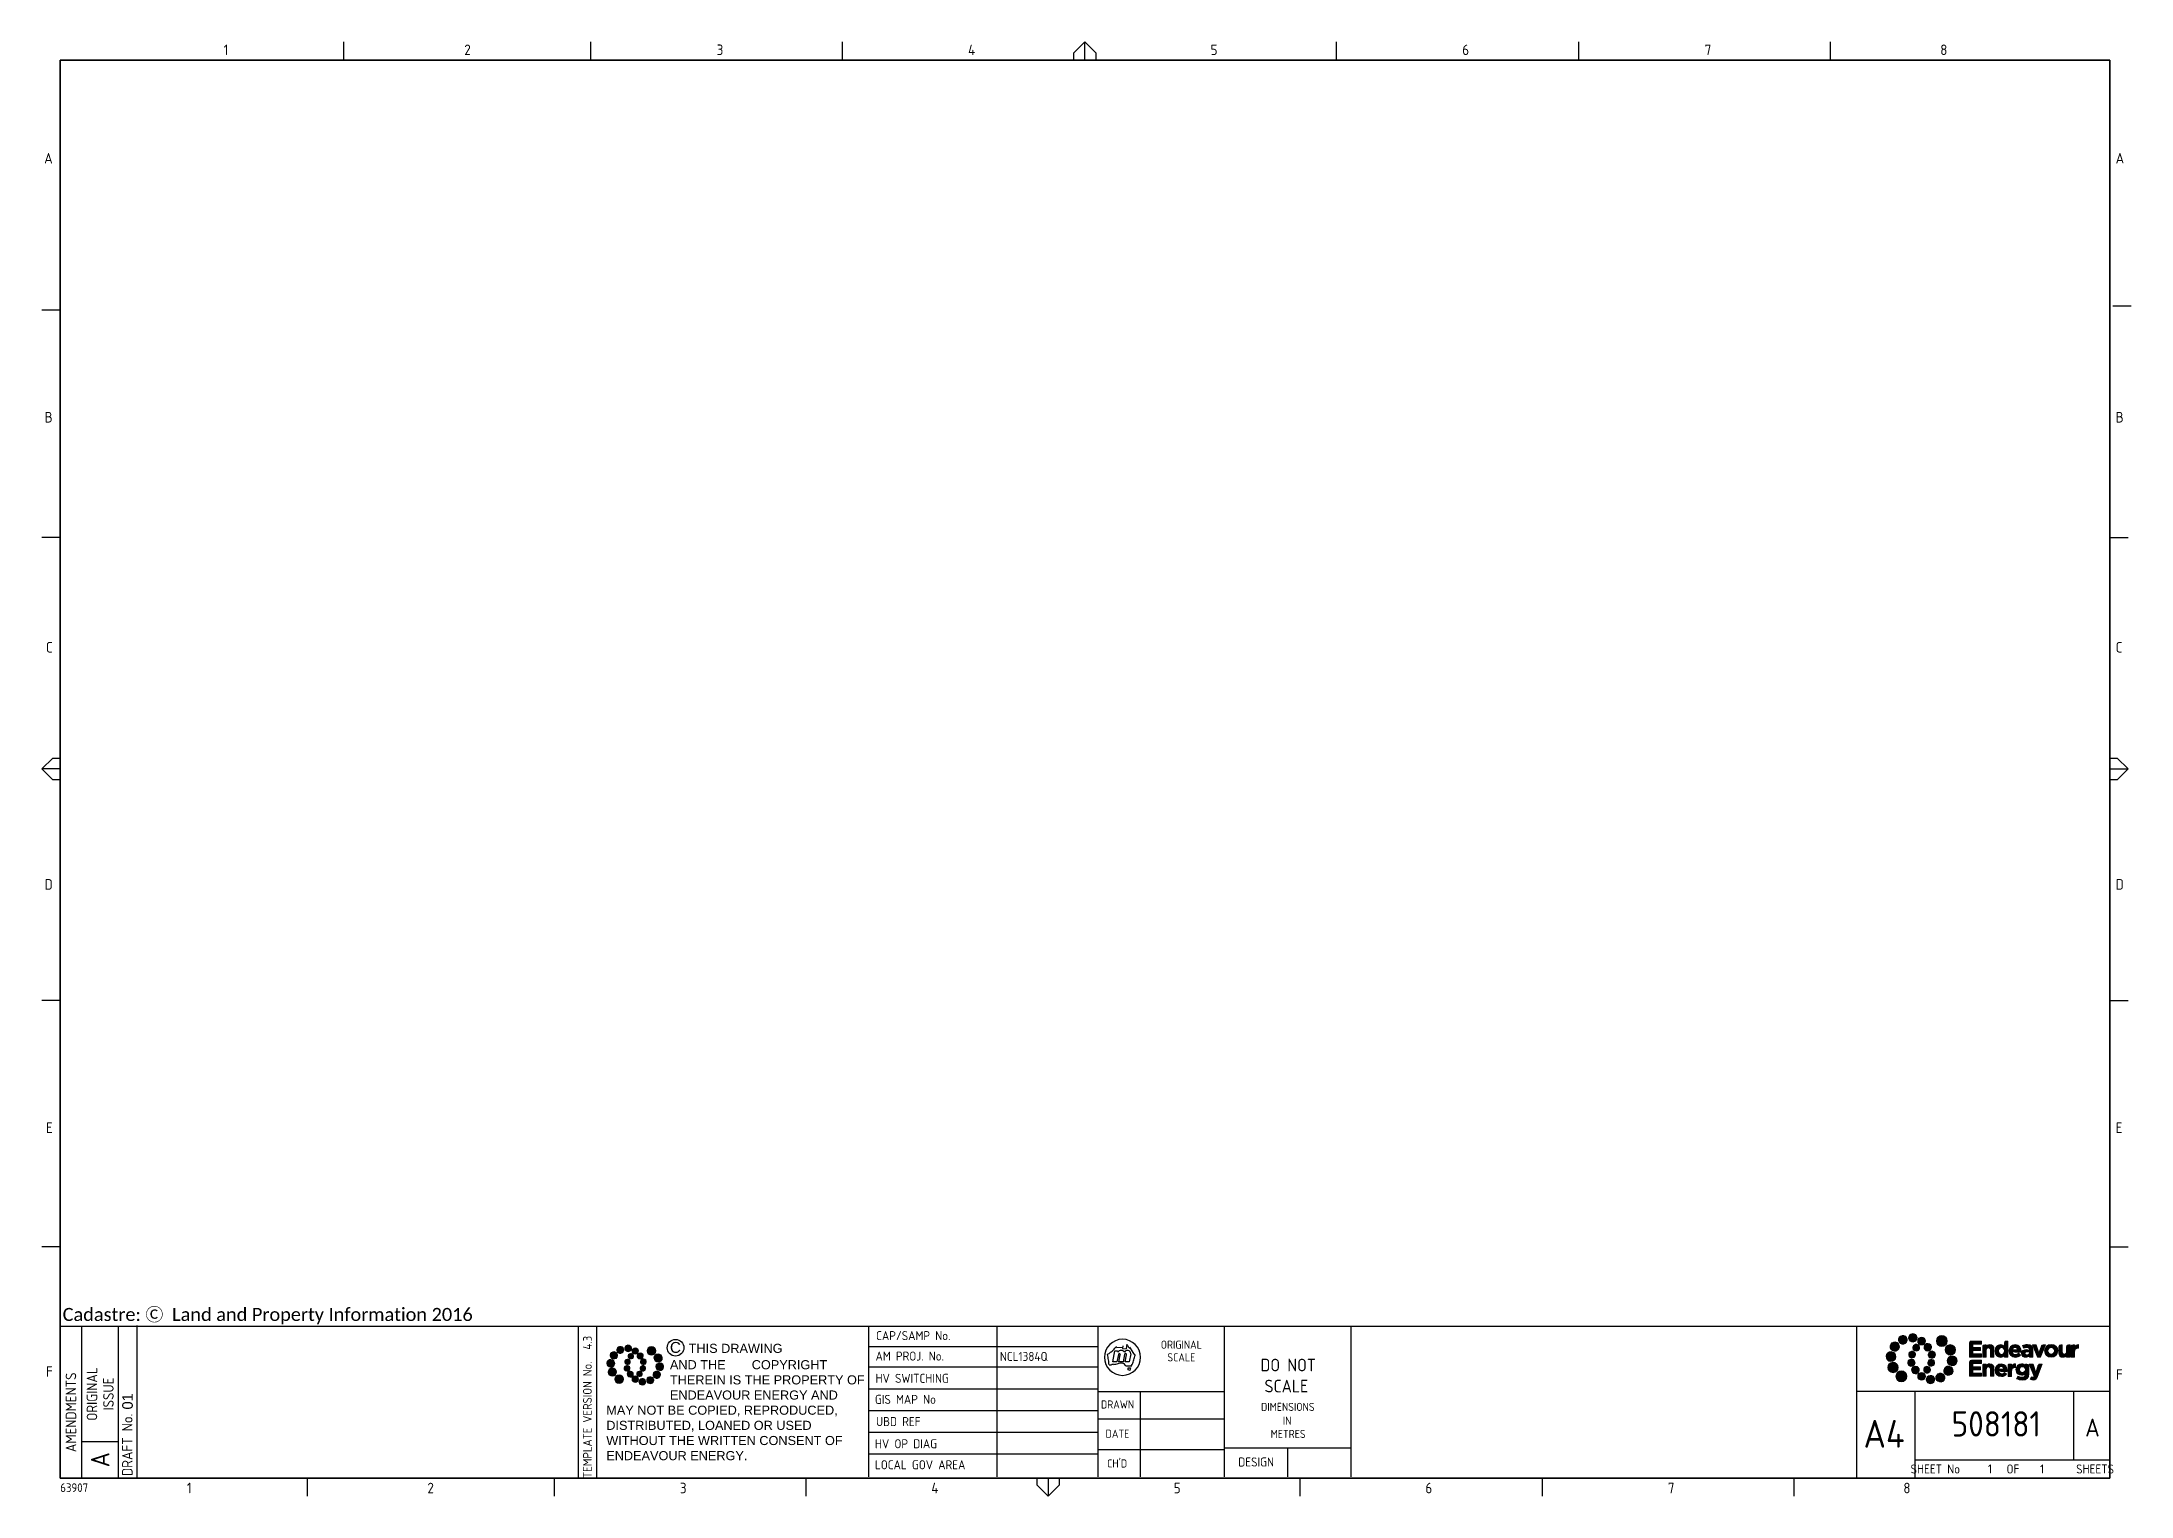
# Paper-space layout 'A4' of a CAD drawing. Header units: metres, sheet in millimetres. Extents: x 0 to 287, y 0 to 200.
import ezdxf
from ezdxf.enums import TextEntityAlignment as Align

# ---------------------------------------------------------------- set-up
doc = ezdxf.new("R2010")
doc.units = ezdxf.units.M
doc.layers.get('0').update_dxf_attribs({"color": 6})
doc.layers.add('Notes', color=7, linetype='Continuous')
doc.layers.add('SupportsUG_SP_EXT', color=7, linetype='Continuous')
doc.styles.add('ARIAL', font='arial.ttf', dxfattribs={"height": 2})
doc.styles.add('iecISOCP', font='isocp.shx')
doc.styles.get("Standard").update_dxf_attribs({"font": 'arial.ttf'})

# ---------------------------------------------------------------- blocks, each defined once
blk = doc.blocks.new('A$C30A46249')
at = {"color": 7, "lineweight": -3, "insert": (6.92, 4.97), "char_height": 1.79, "attachment_point": 7, "line_spacing_factor": 1.2}
blk.add_mtext('{\\fCalibri|b0|i0|c0|p34;\\C256;Cadastre: \\fMS Gothic|b0|i0|c128|p49;\\C250;\\c2236962;Ⓒ\\fMS Gothic|b0|i0|c0|p49; \\fCalibri|b0|i0|c0|p34;\\C256;Land and Property Information 2016}', dxfattribs=at)
blk = doc.blocks.new('EE_LOGO_SMALL')
at = {"layer": 'Notes'}
h = blk.add_hatch(color=256, dxfattribs=at)
edge = h.paths.add_edge_path()
edge.add_spline(control_points=[(-8.41, 1.95), (-9.16, 1.99), (-9.8, 1.42), (-9.84, 0.67), (-9.89, -0.07), (-9.31, -0.71), (-8.56, -0.75), (-7.82, -0.8), (-7.18, -0.23), (-7.14, 0.52), (-7.09, 1.27), (-7.66, 1.91), (-8.41, 1.95)], knot_values=[0, 0, 0, 0, 1, 1, 1, 2, 2, 2, 3, 3, 3, 4, 4, 4, 4], degree=3, periodic=0)
h = blk.add_hatch(color=256, dxfattribs=at)
edge = h.paths.add_edge_path()
edge.add_spline(control_points=[(-6.81, 4.47), (-7.42, 4.82), (-8.21, 4.62), (-8.57, 4), (-8.92, 3.39), (-8.72, 2.6), (-8.1, 2.25), (-7.49, 1.89), (-6.7, 2.09), (-6.34, 2.71), (-5.98, 3.32), (-6.19, 4.11), (-6.81, 4.47)], knot_values=[0, 0, 0, 0, 1, 1, 1, 2, 2, 2, 3, 3, 3, 4, 4, 4, 4], degree=3, periodic=0)
h = blk.add_hatch(color=256, dxfattribs=at)
edge = h.paths.add_edge_path()
edge.add_spline(control_points=[(-4.19, 5.89), (-4.56, 6.46), (-5.32, 6.62), (-5.88, 6.26), (-6.45, 5.89), (-6.61, 5.13), (-6.25, 4.56), (-5.88, 4), (-5.13, 3.83), (-4.56, 4.2), (-3.99, 4.56), (-3.82, 5.32), (-4.19, 5.89)], knot_values=[0, 0, 0, 0, 1, 1, 1, 2, 2, 2, 3, 3, 3, 4, 4, 4, 4], degree=3, periodic=0)
h = blk.add_hatch(color=256, dxfattribs=at)
edge = h.paths.add_edge_path()
edge.add_spline(control_points=[(-2.5, 2.07), (-3.02, 2.18), (-3.52, 1.86), (-3.63, 1.35), (-3.74, 0.84), (-3.41, 0.33), (-2.91, 0.22), (-2.39, 0.11), (-1.89, 0.43), (-1.78, 0.95), (-1.67, 1.46), (-1.99, 1.96), (-2.5, 2.07)], knot_values=[0, 0, 0, 0, 1, 1, 1, 2, 2, 2, 3, 3, 3, 4, 4, 4, 4], degree=3, periodic=0)
h = blk.add_hatch(color=256, dxfattribs=at)
edge = h.paths.add_edge_path()
edge.add_spline(control_points=[(-1.35, 5.88), (-1.41, 6.52), (-1.98, 6.98), (-2.62, 6.92), (-3.26, 6.85), (-3.72, 6.28), (-3.66, 5.65), (-3.6, 5.01), (-3.03, 4.54), (-2.39, 4.61), (-1.75, 4.67), (-1.28, 5.24), (-1.35, 5.88)], knot_values=[0, 0, 0, 0, 1, 1, 1, 2, 2, 2, 3, 3, 3, 4, 4, 4, 4], degree=3, periodic=0)
h = blk.add_hatch(color=256, dxfattribs=at)
edge = h.paths.add_edge_path()
edge.add_spline(control_points=[(1.01, 4.87), (1.01, 4.27), (0.53, 3.79), (-0.07, 3.79), (-0.67, 3.79), (-1.16, 4.27), (-1.16, 4.87), (-1.16, 5.47), (-0.67, 5.96), (-0.07, 5.96), (0.53, 5.96), (1.01, 5.47), (1.01, 4.87)], knot_values=[0, 0, 0, 0, 1, 1, 1, 2, 2, 2, 3, 3, 3, 4, 4, 4, 4], degree=3, periodic=0)
edge = h.paths.add_edge_path()
edge.add_spline(control_points=[(-1.36, 3.98), (-1.87, 4.09), (-2.38, 3.77), (-2.49, 3.26), (-2.6, 2.75), (-2.27, 2.24), (-1.76, 2.13), (-1.25, 2.02), (-0.75, 2.35), (-0.64, 2.86), (-0.53, 3.37), (-0.85, 3.87), (-1.36, 3.98)], knot_values=[0, 0, 0, 0, 1, 1, 1, 2, 2, 2, 3, 3, 3, 4, 4, 4, 4], degree=3, periodic=0)
h = blk.add_hatch(color=256, dxfattribs=at)
edge = h.paths.add_edge_path()
edge.add_spline(control_points=[(2.33, 2.37), (2.77, 2.76), (2.8, 3.42), (2.42, 3.85), (2.03, 4.29), (1.37, 4.32), (0.94, 3.94), (0.51, 3.55), (0.47, 2.89), (0.85, 2.46), (1.24, 2.03), (1.9, 1.99), (2.33, 2.37)], knot_values=[0, 0, 0, 0, 1, 1, 1, 2, 2, 2, 3, 3, 3, 4, 4, 4, 4], degree=3, periodic=0)
edge = h.paths.add_edge_path()
edge.add_spline(control_points=[(1.01, 4.87), (1.01, 4.27), (0.53, 3.79), (-0.07, 3.79), (-0.67, 3.79), (-1.16, 4.27), (-1.16, 4.87), (-1.16, 5.47), (-0.67, 5.96), (-0.07, 5.96), (0.53, 5.96), (1.01, 5.47), (1.01, 4.87)], knot_values=[0, 0, 0, 0, 1, 1, 1, 2, 2, 2, 3, 3, 3, 4, 4, 4, 4], degree=3, periodic=0)
h = blk.add_hatch(color=256, dxfattribs=at)
edge = h.paths.add_edge_path()
edge.add_spline(control_points=[(1.01, 4.87), (1.01, 4.27), (0.53, 3.79), (-0.07, 3.79), (-0.67, 3.79), (-1.16, 4.27), (-1.16, 4.87), (-1.16, 5.47), (-0.67, 5.96), (-0.07, 5.96), (0.53, 5.96), (1.01, 5.47), (1.01, 4.87)], knot_values=[0, 0, 0, 0, 1, 1, 1, 2, 2, 2, 3, 3, 3, 4, 4, 4, 4], degree=3, periodic=0)
edge = h.paths.add_edge_path(flags=16)
edge.add_spline(control_points=[(1.01, 4.87), (1.01, 4.27), (0.53, 3.79), (-0.07, 3.79), (-0.67, 3.79), (-1.16, 4.27), (-1.16, 4.87), (-1.16, 5.47), (-0.67, 5.96), (-0.07, 5.96), (0.53, 5.96), (1.01, 5.47), (1.01, 4.87)], knot_values=[0, 0, 0, 0, 1, 1, 1, 2, 2, 2, 3, 3, 3, 4, 4, 4, 4], degree=3, periodic=0)
h = blk.add_hatch(color=256, dxfattribs=at)
edge = h.paths.add_edge_path()
edge.add_spline(control_points=[(2.98, 0.19), (3.52, 0.33), (3.83, 0.88), (3.69, 1.41), (3.55, 1.94), (3.01, 2.26), (2.48, 2.12), (1.95, 1.98), (1.63, 1.43), (1.77, 0.9), (1.91, 0.37), (2.45, 0.05), (2.98, 0.19)], knot_values=[0, 0, 0, 0, 1, 1, 1, 2, 2, 2, 3, 3, 3, 4, 4, 4, 4], degree=3, periodic=0)
h = blk.add_hatch(color=256, dxfattribs=at)
edge = h.paths.add_edge_path()
edge.add_spline(control_points=[(6.99, 4.87), (6.99, 4.04), (6.32, 3.36), (5.48, 3.36), (4.65, 3.36), (3.97, 4.04), (3.97, 4.87), (3.97, 5.71), (4.65, 6.38), (5.48, 6.38), (6.32, 6.38), (6.99, 5.71), (6.99, 4.87)], knot_values=[0, 0, 0, 0, 1, 1, 1, 2, 2, 2, 3, 3, 3, 4, 4, 4, 4], degree=3, periodic=0)
h = blk.add_hatch(color=256, dxfattribs=at)
edge = h.paths.add_edge_path()
edge.add_spline(control_points=[(8.37, 1.14), (9.1, 1.46), (9.42, 2.3), (9.11, 3.02), (8.79, 3.74), (7.95, 4.07), (7.23, 3.75), (6.51, 3.43), (6.18, 2.59), (6.49, 1.87), (6.81, 1.15), (7.65, 0.82), (8.37, 1.14)], knot_values=[0, 0, 0, 0, 1, 1, 1, 2, 2, 2, 3, 3, 3, 4, 4, 4, 4], degree=3, periodic=0)
h = blk.add_hatch(color=256, dxfattribs=at)
edge = h.paths.add_edge_path()
edge.add_spline(control_points=[(8.27, -1.91), (9.01, -1.95), (9.65, -1.38), (9.69, -0.63), (9.74, 0.12), (9.17, 0.75), (8.42, 0.8), (7.67, 0.84), (7.03, 0.27), (6.99, -0.48), (6.95, -1.22), (7.52, -1.87), (8.27, -1.91)], knot_values=[0, 0, 0, 0, 1, 1, 1, 2, 2, 2, 3, 3, 3, 4, 4, 4, 4], degree=3, periodic=0)
h = blk.add_hatch(color=256, dxfattribs=at)
edge = h.paths.add_edge_path()
edge.add_spline(control_points=[(-8.52, -1.1), (-9.24, -1.42), (-9.57, -2.26), (-9.25, -2.98), (-8.94, -3.7), (-8.09, -4.03), (-7.37, -3.71), (-6.65, -3.39), (-6.33, -2.55), (-6.64, -1.83), (-6.96, -1.11), (-7.8, -0.78), (-8.52, -1.1)], knot_values=[0, 0, 0, 0, 1, 1, 1, 2, 2, 2, 3, 3, 3, 4, 4, 4, 4], degree=3, periodic=0)
h = blk.add_hatch(color=256, dxfattribs=at)
edge = h.paths.add_edge_path()
edge.add_spline(control_points=[(-7.14, -4.83), (-7.14, -4), (-6.46, -3.32), (-5.63, -3.32), (-4.8, -3.32), (-4.12, -4), (-4.12, -4.83), (-4.12, -5.67), (-4.8, -6.34), (-5.63, -6.34), (-6.46, -6.34), (-7.14, -5.67), (-7.14, -4.83)], knot_values=[0, 0, 0, 0, 1, 1, 1, 2, 2, 2, 3, 3, 3, 4, 4, 4, 4], degree=3, periodic=0)
h = blk.add_hatch(color=256, dxfattribs=at)
edge = h.paths.add_edge_path()
edge.add_spline(control_points=[(-3.13, -0.15), (-3.66, -0.29), (-3.98, -0.84), (-3.84, -1.37), (-3.7, -1.9), (-3.15, -2.22), (-2.62, -2.08), (-2.09, -1.94), (-1.78, -1.39), (-1.91, -0.86), (-2.06, -0.33), (-2.6, -0.01), (-3.13, -0.15)], knot_values=[0, 0, 0, 0, 1, 1, 1, 2, 2, 2, 3, 3, 3, 4, 4, 4, 4], degree=3, periodic=0)
h = blk.add_hatch(color=256, dxfattribs=at)
edge = h.paths.add_edge_path()
edge.add_spline(control_points=[(-2.48, -2.33), (-2.91, -2.72), (-2.95, -3.38), (-2.56, -3.81), (-2.18, -4.24), (-1.52, -4.28), (-1.08, -3.9), (-0.65, -3.51), (-0.62, -2.85), (-1, -2.42), (-1.39, -1.98), (-2.05, -1.95), (-2.48, -2.33)], knot_values=[0, 0, 0, 0, 1, 1, 1, 2, 2, 2, 3, 3, 3, 4, 4, 4, 4], degree=3, periodic=0)
h = blk.add_hatch(color=256, dxfattribs=at)
edge = h.paths.add_edge_path()
edge.add_spline(control_points=[(-1.16, -4.83), (-1.16, -4.23), (-0.67, -3.74), (-0.07, -3.74), (0.53, -3.74), (1.01, -4.23), (1.01, -4.83), (1.01, -5.43), (0.53, -5.92), (-0.07, -5.92), (-0.67, -5.92), (-1.16, -5.43), (-1.16, -4.83)], knot_values=[0, 0, 0, 0, 1, 1, 1, 2, 2, 2, 3, 3, 3, 4, 4, 4, 4], degree=3, periodic=0)
h = blk.add_hatch(color=256, dxfattribs=at)
edge = h.paths.add_edge_path()
edge.add_spline(control_points=[(1.22, -3.94), (1.73, -4.05), (2.23, -3.73), (2.34, -3.22), (2.45, -2.71), (2.13, -2.2), (1.62, -2.09), (1.11, -1.98), (0.6, -2.3), (0.49, -2.81), (0.38, -3.32), (0.71, -3.83), (1.22, -3.94)], knot_values=[0, 0, 0, 0, 1, 1, 1, 2, 2, 2, 3, 3, 3, 4, 4, 4, 4], degree=3, periodic=0)
h = blk.add_hatch(color=256, dxfattribs=at)
edge = h.paths.add_edge_path()
edge.add_spline(control_points=[(1.2, -5.84), (1.27, -6.47), (1.84, -6.94), (2.47, -6.87), (3.11, -6.81), (3.58, -6.24), (3.51, -5.6), (3.45, -4.96), (2.88, -4.5), (2.24, -4.56), (1.6, -4.63), (1.13, -5.2), (1.2, -5.84)], knot_values=[0, 0, 0, 0, 1, 1, 1, 2, 2, 2, 3, 3, 3, 4, 4, 4, 4], degree=3, periodic=0)
h = blk.add_hatch(color=256, dxfattribs=at)
edge = h.paths.add_edge_path()
edge.add_spline(control_points=[(2.36, -2.03), (2.87, -2.14), (3.37, -1.81), (3.48, -1.3), (3.59, -0.79), (3.27, -0.29), (2.76, -0.18), (2.25, -0.07), (1.74, -0.39), (1.63, -0.9), (1.52, -1.41), (1.85, -1.92), (2.36, -2.03)], knot_values=[0, 0, 0, 0, 1, 1, 1, 2, 2, 2, 3, 3, 3, 4, 4, 4, 4], degree=3, periodic=0)
h = blk.add_hatch(color=256, dxfattribs=at)
edge = h.paths.add_edge_path()
edge.add_spline(control_points=[(4.05, -5.84), (4.41, -6.41), (5.17, -6.58), (5.73, -6.21), (6.3, -5.85), (6.46, -5.09), (6.1, -4.52), (5.73, -3.95), (4.98, -3.79), (4.41, -4.16), (3.84, -4.52), (3.68, -5.28), (4.05, -5.84)], knot_values=[0, 0, 0, 0, 1, 1, 1, 2, 2, 2, 3, 3, 3, 4, 4, 4, 4], degree=3, periodic=0)
h = blk.add_hatch(color=256, dxfattribs=at)
edge = h.paths.add_edge_path()
edge.add_spline(control_points=[(6.66, -4.43), (7.27, -4.78), (8.06, -4.58), (8.42, -3.96), (8.78, -3.35), (8.57, -2.56), (7.96, -2.2), (7.34, -1.84), (6.55, -2.05), (6.2, -2.66), (5.84, -3.28), (6.04, -4.07), (6.66, -4.43)], knot_values=[0, 0, 0, 0, 1, 1, 1, 2, 2, 2, 3, 3, 3, 4, 4, 4, 4], degree=3, periodic=0)
at = {"layer": 'Notes', "lineweight": 0}
for points in [[(1.85, 2.13), (1.85, 2.13)], [(-1.99, -2.08), (-1.99, -2.08)]]:
    blk.add_lwpolyline(points, dxfattribs=at)
for points in [[(-8.41, 1.95), (-9.16, 1.99), (-9.8, 1.42), (-9.84, 0.67), (-9.89, -0.07), (-9.31, -0.71), (-8.56, -0.75), (-7.82, -0.8), (-7.18, -0.23), (-7.14, 0.52), (-7.09, 1.27), (-7.66, 1.91), (-8.41, 1.95)], [(-6.81, 4.47), (-7.42, 4.82), (-8.21, 4.62), (-8.57, 4), (-8.92, 3.39), (-8.72, 2.6), (-8.1, 2.25), (-7.49, 1.89), (-6.7, 2.09), (-6.34, 2.71), (-5.98, 3.32), (-6.19, 4.11), (-6.81, 4.47)], [(-4.19, 5.89), (-4.56, 6.46), (-5.32, 6.62), (-5.88, 6.26), (-6.45, 5.89), (-6.61, 5.13), (-6.25, 4.56), (-5.88, 4), (-5.13, 3.83), (-4.56, 4.2), (-3.99, 4.56), (-3.82, 5.32), (-4.19, 5.89)], [(-2.5, 2.07), (-3.02, 2.18), (-3.52, 1.86), (-3.63, 1.35), (-3.74, 0.84), (-3.41, 0.33), (-2.91, 0.22), (-2.39, 0.11), (-1.89, 0.43), (-1.78, 0.95), (-1.67, 1.46), (-1.99, 1.96), (-2.5, 2.07)], [(-1.35, 5.88), (-1.41, 6.52), (-1.98, 6.98), (-2.62, 6.92), (-3.26, 6.85), (-3.72, 6.28), (-3.66, 5.65), (-3.6, 5.01), (-3.03, 4.54), (-2.39, 4.61), (-1.75, 4.67), (-1.28, 5.24), (-1.35, 5.88)], [(-1.36, 3.98), (-1.87, 4.09), (-2.38, 3.77), (-2.49, 3.26), (-2.6, 2.75), (-2.27, 2.24), (-1.76, 2.13), (-1.25, 2.02), (-0.75, 2.35), (-0.64, 2.86), (-0.53, 3.37), (-0.85, 3.87), (-1.36, 3.98)], [(1.01, 4.87), (1.01, 4.27), (0.53, 3.79), (-0.07, 3.79), (-0.67, 3.79), (-1.16, 4.27), (-1.16, 4.87), (-1.16, 5.47), (-0.67, 5.96), (-0.07, 5.96), (0.53, 5.96), (1.01, 5.47), (1.01, 4.87)], [(1.01, 4.87), (1.01, 4.27), (0.53, 3.79), (-0.07, 3.79), (-0.67, 3.79), (-1.16, 4.27), (-1.16, 4.87), (-1.16, 5.47), (-0.67, 5.96), (-0.07, 5.96), (0.53, 5.96), (1.01, 5.47), (1.01, 4.87)], [(2.33, 2.37), (2.77, 2.76), (2.8, 3.42), (2.42, 3.85), (2.03, 4.29), (1.37, 4.32), (0.94, 3.94), (0.51, 3.55), (0.47, 2.89), (0.85, 2.46), (1.24, 2.03), (1.9, 1.99), (2.33, 2.37)], [(2.98, 0.19), (3.52, 0.33), (3.83, 0.88), (3.69, 1.41), (3.55, 1.94), (3.01, 2.26), (2.48, 2.12), (1.95, 1.98), (1.63, 1.43), (1.77, 0.9), (1.91, 0.37), (2.45, 0.05), (2.98, 0.19)], [(6.99, 4.87), (6.99, 4.04), (6.32, 3.36), (5.48, 3.36), (4.65, 3.36), (3.97, 4.04), (3.97, 4.87), (3.97, 5.71), (4.65, 6.38), (5.48, 6.38), (6.32, 6.38), (6.99, 5.71), (6.99, 4.87)], [(8.37, 1.14), (9.1, 1.46), (9.42, 2.3), (9.11, 3.02), (8.79, 3.74), (7.95, 4.07), (7.23, 3.75), (6.51, 3.43), (6.18, 2.59), (6.49, 1.87), (6.81, 1.15), (7.65, 0.82), (8.37, 1.14)], [(8.27, -1.91), (9.01, -1.95), (9.65, -1.38), (9.69, -0.63), (9.74, 0.12), (9.17, 0.75), (8.42, 0.8), (7.67, 0.84), (7.03, 0.27), (6.99, -0.48), (6.95, -1.22), (7.52, -1.87), (8.27, -1.91)], [(-8.52, -1.1), (-9.24, -1.42), (-9.57, -2.26), (-9.25, -2.98), (-8.94, -3.7), (-8.09, -4.03), (-7.37, -3.71), (-6.65, -3.39), (-6.33, -2.55), (-6.64, -1.83), (-6.96, -1.11), (-7.8, -0.78), (-8.52, -1.1)], [(-7.14, -4.83), (-7.14, -4), (-6.46, -3.32), (-5.63, -3.32), (-4.8, -3.32), (-4.12, -4), (-4.12, -4.83), (-4.12, -5.67), (-4.8, -6.34), (-5.63, -6.34), (-6.46, -6.34), (-7.14, -5.67), (-7.14, -4.83)], [(-3.13, -0.15), (-3.66, -0.29), (-3.98, -0.84), (-3.84, -1.37), (-3.7, -1.9), (-3.15, -2.22), (-2.62, -2.08), (-2.09, -1.94), (-1.78, -1.39), (-1.91, -0.86), (-2.06, -0.33), (-2.6, -0.01), (-3.13, -0.15)], [(-2.48, -2.33), (-2.91, -2.72), (-2.95, -3.38), (-2.56, -3.81), (-2.18, -4.24), (-1.52, -4.28), (-1.08, -3.9), (-0.65, -3.51), (-0.62, -2.85), (-1, -2.42), (-1.39, -1.98), (-2.05, -1.95), (-2.48, -2.33)], [(-1.16, -4.83), (-1.16, -4.23), (-0.67, -3.74), (-0.07, -3.74), (0.53, -3.74), (1.01, -4.23), (1.01, -4.83), (1.01, -5.43), (0.53, -5.92), (-0.07, -5.92), (-0.67, -5.92), (-1.16, -5.43), (-1.16, -4.83)], [(1.22, -3.94), (1.73, -4.05), (2.23, -3.73), (2.34, -3.22), (2.45, -2.71), (2.13, -2.2), (1.62, -2.09), (1.11, -1.98), (0.6, -2.3), (0.49, -2.81), (0.38, -3.32), (0.71, -3.83), (1.22, -3.94)], [(1.2, -5.84), (1.27, -6.47), (1.84, -6.94), (2.47, -6.87), (3.11, -6.81), (3.58, -6.24), (3.51, -5.6), (3.45, -4.96), (2.88, -4.5), (2.24, -4.56), (1.6, -4.63), (1.13, -5.2), (1.2, -5.84)], [(2.36, -2.03), (2.87, -2.14), (3.37, -1.81), (3.48, -1.3), (3.59, -0.79), (3.27, -0.29), (2.76, -0.18), (2.25, -0.07), (1.74, -0.39), (1.63, -0.9), (1.52, -1.41), (1.85, -1.92), (2.36, -2.03)], [(4.05, -5.84), (4.41, -6.41), (5.17, -6.58), (5.73, -6.21), (6.3, -5.85), (6.46, -5.09), (6.1, -4.52), (5.73, -3.95), (4.98, -3.79), (4.41, -4.16), (3.84, -4.52), (3.68, -5.28), (4.05, -5.84)], [(6.66, -4.43), (7.27, -4.78), (8.06, -4.58), (8.42, -3.96), (8.78, -3.35), (8.57, -2.56), (7.96, -2.2), (7.34, -1.84), (6.55, -2.05), (6.2, -2.66), (5.84, -3.28), (6.04, -4.07), (6.66, -4.43)]]:
    blk.add_open_spline(points, degree=3, knots=[0, 0, 0, 0, 1, 1, 1, 2, 2, 2, 3, 3, 3, 4, 4, 4, 4], dxfattribs=at)
blk = doc.blocks.new('EE_COPYRIGHT_A4')
at = {"layer": 'Notes'}
blk.add_circle((9.52, -0.79), 1.15, dxfattribs=at)
at = {"xscale": 0.4, "yscale": 0.4, "zscale": 0.4}
blk.add_blockref('EE_LOGO_SMALL', (4.01, -3.18), dxfattribs=at)
at = {"layer": 'Notes', "insert": (0, 0), "char_height": 1.25, "width": 35.5177, "attachment_point": 1, "style": 'ARIAL'}
blk.add_mtext('\\pt8.75;               ^I{\\H1.2x;C } THIS DRAWING\\P\\pt8.75,20;       ^IAND THE ^ICOPYRIGHT\\P\\pt1.25,8.75;^I^ITHEREIN IS THE PROPERTY OF \\P^I^IENDEAVOUR ENERGY AND MAY NOT BE COPIED, REPRODUCED, DISTRIBUTED, LOANED OR USED WITHOUT THE WRITTEN CONSENT OF ENDEAVOUR ENERGY.', dxfattribs=at)
blk = doc.blocks.new('EE_LOGO')
h = blk.add_hatch(color=7)
edge = h.paths.add_edge_path()
edge.add_spline(control_points=[(-21.12, 5.87), (-21.48, 6.44), (-22.24, 6.61), (-22.81, 6.24), (-23.37, 5.88), (-23.54, 5.12), (-23.17, 4.55), (-22.81, 3.98), (-22.05, 3.82), (-21.48, 4.19), (-20.92, 4.55), (-20.75, 5.31), (-21.12, 5.87)], knot_values=[0, 0, 0, 0, 1, 1, 1, 2, 2, 2, 3, 3, 3, 4, 4, 4, 4], degree=3, periodic=0)
h = blk.add_hatch(color=7)
edge = h.paths.add_edge_path()
edge.add_spline(control_points=[(-18.27, 5.87), (-18.34, 6.5), (-18.91, 6.97), (-19.54, 6.9), (-20.18, 6.84), (-20.65, 6.27), (-20.58, 5.63), (-20.52, 4.99), (-19.95, 4.53), (-19.31, 4.59), (-18.67, 4.66), (-18.21, 5.23), (-18.27, 5.87)], knot_values=[0, 0, 0, 0, 1, 1, 1, 2, 2, 2, 3, 3, 3, 4, 4, 4, 4], degree=3, periodic=0)
h = blk.add_hatch(color=7)
edge = h.paths.add_edge_path()
edge.add_spline(control_points=[(-15.91, 4.86), (-15.91, 4.26), (-16.4, 3.77), (-17, 3.77), (-17.6, 3.77), (-18.08, 4.26), (-18.08, 4.86), (-18.08, 5.46), (-17.6, 5.95), (-17, 5.95), (-16.4, 5.95), (-15.91, 5.46), (-15.91, 4.86)], knot_values=[0, 0, 0, 0, 1, 1, 1, 2, 2, 2, 3, 3, 3, 4, 4, 4, 4], degree=3, periodic=0)
edge = h.paths.add_edge_path()
edge.add_spline(control_points=[(-18.29, 3.97), (-18.8, 4.08), (-19.3, 3.76), (-19.41, 3.25), (-19.52, 2.74), (-19.2, 2.23), (-18.69, 2.12), (-18.18, 2.01), (-17.67, 2.33), (-17.56, 2.84), (-17.45, 3.35), (-17.78, 3.86), (-18.29, 3.97)], knot_values=[0, 0, 0, 0, 1, 1, 1, 2, 2, 2, 3, 3, 3, 4, 4, 4, 4], degree=3, periodic=0)
h = blk.add_hatch(color=7)
edge = h.paths.add_edge_path()
edge.add_spline(control_points=[(-14.59, 2.36), (-14.16, 2.75), (-14.12, 3.41), (-14.51, 3.84), (-14.89, 4.27), (-15.55, 4.31), (-15.99, 3.93), (-16.42, 3.54), (-16.46, 2.88), (-16.07, 2.45), (-15.69, 2.01), (-15.02, 1.98), (-14.59, 2.36)], knot_values=[0, 0, 0, 0, 1, 1, 1, 2, 2, 2, 3, 3, 3, 4, 4, 4, 4], degree=3, periodic=0)
edge = h.paths.add_edge_path()
edge.add_spline(control_points=[(-15.91, 4.86), (-15.91, 4.26), (-16.4, 3.77), (-17, 3.77), (-17.6, 3.77), (-18.08, 4.26), (-18.08, 4.86), (-18.08, 5.46), (-17.6, 5.95), (-17, 5.95), (-16.4, 5.95), (-15.91, 5.46), (-15.91, 4.86)], knot_values=[0, 0, 0, 0, 1, 1, 1, 2, 2, 2, 3, 3, 3, 4, 4, 4, 4], degree=3, periodic=0)
h = blk.add_hatch(color=7)
edge = h.paths.add_edge_path()
edge.add_spline(control_points=[(-15.91, 4.86), (-15.91, 4.26), (-16.4, 3.77), (-17, 3.77), (-17.6, 3.77), (-18.08, 4.26), (-18.08, 4.86), (-18.08, 5.46), (-17.6, 5.95), (-17, 5.95), (-16.4, 5.95), (-15.91, 5.46), (-15.91, 4.86)], knot_values=[0, 0, 0, 0, 1, 1, 1, 2, 2, 2, 3, 3, 3, 4, 4, 4, 4], degree=3, periodic=0)
edge = h.paths.add_edge_path(flags=16)
edge.add_spline(control_points=[(-15.91, 4.86), (-15.91, 4.26), (-16.4, 3.77), (-17, 3.77), (-17.6, 3.77), (-18.08, 4.26), (-18.08, 4.86), (-18.08, 5.46), (-17.6, 5.95), (-17, 5.95), (-16.4, 5.95), (-15.91, 5.46), (-15.91, 4.86)], knot_values=[0, 0, 0, 0, 1, 1, 1, 2, 2, 2, 3, 3, 3, 4, 4, 4, 4], degree=3, periodic=0)
h = blk.add_hatch(color=7)
edge = h.paths.add_edge_path()
edge.add_spline(control_points=[(-9.93, 4.86), (-9.93, 4.03), (-10.61, 3.35), (-11.44, 3.35), (-12.28, 3.35), (-12.95, 4.03), (-12.95, 4.86), (-12.95, 5.69), (-12.28, 6.37), (-11.44, 6.37), (-10.61, 6.37), (-9.93, 5.69), (-9.93, 4.86)], knot_values=[0, 0, 0, 0, 1, 1, 1, 2, 2, 2, 3, 3, 3, 4, 4, 4, 4], degree=3, periodic=0)
h = blk.add_hatch(color=7)
edge = h.paths.add_edge_path()
edge.add_spline(control_points=[(-25.34, 1.94), (-26.08, 1.98), (-26.72, 1.41), (-26.77, 0.66), (-26.81, -0.09), (-26.24, -0.72), (-25.49, -0.77), (-24.74, -0.81), (-24.1, -0.24), (-24.06, 0.51), (-24.02, 1.25), (-24.59, 1.89), (-25.34, 1.94)], knot_values=[0, 0, 0, 0, 1, 1, 1, 2, 2, 2, 3, 3, 3, 4, 4, 4, 4], degree=3, periodic=0)
h = blk.add_hatch(color=7)
edge = h.paths.add_edge_path()
edge.add_spline(control_points=[(-23.73, 4.46), (-24.34, 4.81), (-25.13, 4.61), (-25.49, 3.99), (-25.85, 3.38), (-25.64, 2.59), (-25.03, 2.23), (-24.41, 1.87), (-23.63, 2.08), (-23.27, 2.69), (-22.91, 3.31), (-23.12, 4.1), (-23.73, 4.46)], knot_values=[0, 0, 0, 0, 1, 1, 1, 2, 2, 2, 3, 3, 3, 4, 4, 4, 4], degree=3, periodic=0)
h = blk.add_hatch(color=7)
edge = h.paths.add_edge_path()
edge.add_spline(control_points=[(-19.43, 2.06), (-19.94, 2.17), (-20.44, 1.84), (-20.55, 1.33), (-20.66, 0.82), (-20.34, 0.32), (-19.83, 0.21), (-19.32, 0.1), (-18.81, 0.42), (-18.71, 0.93), (-18.59, 1.44), (-18.92, 1.95), (-19.43, 2.06)], knot_values=[0, 0, 0, 0, 1, 1, 1, 2, 2, 2, 3, 3, 3, 4, 4, 4, 4], degree=3, periodic=0)
h = blk.add_hatch(color=7)
edge = h.paths.add_edge_path()
edge.add_spline(control_points=[(-13.94, 0.18), (-13.41, 0.32), (-13.09, 0.87), (-13.23, 1.4), (-13.37, 1.93), (-13.92, 2.25), (-14.45, 2.11), (-14.98, 1.97), (-15.3, 1.42), (-15.16, 0.89), (-15.02, 0.36), (-14.47, 0.04), (-13.94, 0.18)], knot_values=[0, 0, 0, 0, 1, 1, 1, 2, 2, 2, 3, 3, 3, 4, 4, 4, 4], degree=3, periodic=0)
h = blk.add_hatch(color=7)
edge = h.paths.add_edge_path()
edge.add_spline(control_points=[(-8.55, 1.13), (-7.83, 1.45), (-7.5, 2.29), (-7.82, 3.01), (-8.14, 3.73), (-8.98, 4.06), (-9.7, 3.74), (-10.42, 3.42), (-10.75, 2.58), (-10.43, 1.86), (-10.11, 1.14), (-9.27, 0.81), (-8.55, 1.13)], knot_values=[0, 0, 0, 0, 1, 1, 1, 2, 2, 2, 3, 3, 3, 4, 4, 4, 4], degree=3, periodic=0)
h = blk.add_hatch(color=7)
edge = h.paths.add_edge_path()
edge.add_spline(control_points=[(-8.66, -1.92), (-7.91, -1.96), (-7.27, -1.39), (-7.23, -0.64), (-7.19, 0.1), (-7.76, 0.74), (-8.51, 0.78), (-9.25, 0.83), (-9.89, 0.26), (-9.94, -0.49), (-9.98, -1.24), (-9.41, -1.88), (-8.66, -1.92)], knot_values=[0, 0, 0, 0, 1, 1, 1, 2, 2, 2, 3, 3, 3, 4, 4, 4, 4], degree=3, periodic=0)
h = blk.add_hatch(color=7)
edge = h.paths.add_edge_path()
edge.add_spline(control_points=[(-3.85, 0.44), (-3.85, 0.44), (-3.85, 4.25), (-3.85, 4.3), (-3.85, 4.35), (-3.85, 4.86), (-3.29, 4.86), (-2.74, 4.86), (-0.49, 4.86), (-0.49, 4.86), (-0.49, 4.86), (-0.49, 4), (-0.49, 4), (-0.49, 4), (-2.89, 4), (-2.89, 4), (-2.89, 4), (-2.89, 3.1), (-2.89, 3.1), (-2.89, 3.1), (-0.8, 3.1), (-0.8, 3.1), (-0.8, 3.1), (-0.8, 2.23), (-0.8, 2.23), (-0.8, 2.23), (-2.89, 2.23), (-2.89, 2.23), (-2.89, 2.23), (-2.89, 1.31), (-2.89, 1.31), (-2.89, 1.31), (-0.49, 1.31), (-0.49, 1.31), (-0.49, 1.31), (-0.49, 0.44), (-0.49, 0.44), (-0.49, 0.44), (-3.85, 0.44), (-3.85, 0.44)], knot_values=[0, 0, 0, 0, 1, 1, 1, 2, 2, 2, 3, 3, 3, 4, 4, 4, 5, 5, 5, 6, 6, 6, 7, 7, 7, 8, 8, 8, 9, 9, 9, 10, 10, 10, 11, 11, 11, 12, 12, 12, 13, 13, 13, 13], degree=3, periodic=0)
h = blk.add_hatch(color=7)
edge = h.paths.add_edge_path()
edge.add_spline(control_points=[(1.94, 0.44), (1.94, 0.44), (1.94, 2.33), (1.94, 2.33), (1.94, 2.78), (1.73, 3.02), (1.36, 3.02), (1, 3.02), (0.76, 2.78), (0.76, 2.33), (0.76, 2.33), (0.76, 0.44), (0.76, 0.44), (0.76, 0.44), (-0.2, 0.44), (-0.2, 0.44), (-0.2, 0.44), (-0.2, 3.21), (-0.2, 3.27), (-0.2, 3.33), (-0.2, 3.82), (0.36, 3.82), (0.76, 3.82), (0.76, 3.82), (0.76, 3.82), (0.76, 3.82), (0.76, 3.35), (0.76, 3.35), (0.98, 3.63), (1.27, 3.89), (1.75, 3.89), (2.48, 3.89), (2.9, 3.41), (2.9, 2.63), (2.9, 2.63), (2.9, 0.44), (2.9, 0.44), (2.9, 0.44), (1.94, 0.44), (1.94, 0.44)], knot_values=[0, 0, 0, 0, 1, 1, 1, 2, 2, 2, 3, 3, 3, 4, 4, 4, 5, 5, 5, 6, 6, 6, 7, 7, 7, 8, 8, 8, 9, 9, 9, 10, 10, 10, 11, 11, 11, 12, 12, 12, 13, 13, 13, 13], degree=3, periodic=0)
h = blk.add_hatch(color=7)
edge = h.paths.add_edge_path(flags=16)
edge.add_spline(control_points=[(5.8, 2.13), (5.8, 2.69), (5.43, 3.07), (4.98, 3.07), (4.53, 3.07), (4.15, 2.7), (4.15, 2.13), (4.15, 2.13), (4.15, 2.12), (4.15, 2.12), (4.15, 1.56), (4.53, 1.19), (4.98, 1.19), (5.43, 1.19), (5.8, 1.56), (5.8, 2.12), (5.8, 2.12), (5.8, 2.13), (5.8, 2.13)], knot_values=[0, 0, 0, 0, 1, 1, 1, 2, 2, 2, 3, 3, 3, 4, 4, 4, 5, 5, 5, 6, 6, 6, 6], degree=3, periodic=0)
edge = h.paths.add_edge_path()
edge.add_spline(control_points=[(5.79, 0.44), (5.79, 0.44), (5.79, 0.92), (5.79, 0.92), (5.55, 0.6), (5.23, 0.37), (4.73, 0.37), (3.94, 0.37), (3.19, 0.99), (3.19, 2.12), (3.19, 2.12), (3.19, 2.13), (3.19, 2.13), (3.19, 3.26), (3.93, 3.88), (4.73, 3.88), (5.24, 3.88), (5.56, 3.65), (5.79, 3.38), (5.79, 3.38), (5.79, 4.27), (5.79, 4.3), (5.79, 4.34), (5.79, 4.86), (6.34, 4.86), (6.73, 4.86), (6.75, 4.86), (6.75, 4.86), (6.75, 4.86), (6.75, 0.44), (6.75, 0.44), (6.75, 0.44), (5.79, 0.44), (5.79, 0.44)], knot_values=[0, 0, 0, 0, 1, 1, 1, 2, 2, 2, 3, 3, 3, 4, 4, 4, 5, 5, 5, 6, 6, 6, 7, 7, 7, 8, 8, 8, 9, 9, 9, 10, 10, 10, 11, 11, 11, 11], degree=3, periodic=0)
h = blk.add_hatch(color=7)
edge = h.paths.add_edge_path()
edge.add_spline(control_points=[(8.69, 3.89), (7.7, 3.89), (7.01, 3.09), (7.01, 2.13), (7.01, 2.13), (7.01, 2.12), (7.01, 2.12), (7.01, 1.08), (7.77, 0.37), (8.78, 0.37), (9.39, 0.37), (9.85, 0.61), (10.16, 1), (10.16, 1), (9.62, 1.48), (9.62, 1.48), (9.35, 1.24), (9.12, 1.14), (8.79, 1.14), (8.33, 1.13), (8, 1.49), (7.95, 1.86), (7.91, 2.18), (7.93, 2.29), (7.95, 2.43), (8.02, 2.85), (8.29, 3.12), (8.69, 3.12), (9.09, 3.12), (9.34, 2.83), (9.4, 2.4), (9.4, 2.4), (8.14, 2.4), (8.14, 2.4), (8.14, 2.4), (8.12, 1.8), (8.64, 1.8), (9.17, 1.8), (10.32, 1.8), (10.32, 1.8), (10.33, 1.89), (10.34, 1.95), (10.34, 2.04), (10.34, 2.04), (10.34, 2.05), (10.34, 2.05), (10.34, 3.01), (9.82, 3.89), (8.69, 3.89)], knot_values=[0, 0, 0, 0, 1, 1, 1, 2, 2, 2, 3, 3, 3, 4, 4, 4, 5, 5, 5, 6, 6, 6, 7, 7, 7, 8, 8, 8, 9, 9, 9, 10, 10, 10, 11, 11, 11, 12, 12, 12, 13, 13, 13, 14, 14, 14, 15, 15, 15, 16, 16, 16, 16], degree=3, periodic=0)
h = blk.add_hatch(color=7)
edge = h.paths.add_edge_path(flags=16)
edge.add_spline(control_points=[(12.69, 1.8), (12.53, 1.88), (12.31, 1.93), (12.08, 1.93), (11.67, 1.93), (11.42, 1.77), (11.42, 1.46), (11.42, 1.46), (11.42, 1.45), (11.42, 1.45), (11.42, 1.19), (11.63, 1.04), (11.94, 1.04), (12.39, 1.04), (12.69, 1.29), (12.69, 1.63), (12.69, 1.63), (12.69, 1.8), (12.69, 1.8)], knot_values=[0, 0, 0, 0, 1, 1, 1, 2, 2, 2, 3, 3, 3, 4, 4, 4, 5, 5, 5, 6, 6, 6, 6], degree=3, periodic=0)
edge = h.paths.add_edge_path()
edge.add_spline(control_points=[(12.67, 0.44), (12.67, 0.44), (12.67, 0.81), (12.67, 0.81), (12.44, 0.55), (12.12, 0.38), (11.65, 0.38), (11.01, 0.38), (10.49, 0.74), (10.49, 1.41), (10.49, 1.41), (10.49, 1.42), (10.49, 1.42), (10.49, 2.16), (11.05, 2.5), (11.85, 2.5), (12.19, 2.5), (12.44, 2.45), (12.68, 2.37), (12.68, 2.37), (12.68, 2.42), (12.68, 2.42), (12.68, 2.82), (12.43, 3.07), (11.95, 3.07), (11.59, 3.07), (11.33, 3), (11.02, 2.89), (11.02, 2.89), (10.78, 3.62), (10.78, 3.62), (11.15, 3.78), (11.52, 3.89), (12.09, 3.89), (13.14, 3.89), (13.6, 3.35), (13.6, 2.43), (13.6, 2.43), (13.6, 0.44), (13.6, 0.44), (13.6, 0.44), (12.67, 0.44), (12.67, 0.44)], knot_values=[0, 0, 0, 0, 1, 1, 1, 2, 2, 2, 3, 3, 3, 4, 4, 4, 5, 5, 5, 6, 6, 6, 7, 7, 7, 8, 8, 8, 9, 9, 9, 10, 10, 10, 11, 11, 11, 12, 12, 12, 13, 13, 13, 14, 14, 14, 14], degree=3, periodic=0)
h = blk.add_hatch(color=7)
edge = h.paths.add_edge_path()
edge.add_spline(control_points=[(15.71, 0.44), (15.71, 0.44), (14.84, 0.44), (14.84, 0.44), (14.84, 0.44), (13.51, 3.83), (13.51, 3.83), (13.51, 3.83), (14.53, 3.83), (14.53, 3.83), (14.53, 3.83), (15.28, 1.58), (15.28, 1.58), (15.28, 1.58), (15.86, 3.3), (15.86, 3.3), (15.86, 3.3), (16.02, 3.83), (16.4, 3.83), (16.78, 3.83), (17.04, 3.83), (17.04, 3.83), (17.04, 3.83), (15.71, 0.44), (15.71, 0.44)], knot_values=[0, 0, 0, 0, 1, 1, 1, 2, 2, 2, 3, 3, 3, 4, 4, 4, 5, 5, 5, 6, 6, 6, 7, 7, 7, 8, 8, 8, 8], degree=3, periodic=0)
h = blk.add_hatch(color=7)
edge = h.paths.add_edge_path(flags=16)
edge.add_spline(control_points=[(19.52, 2.16), (19.52, 2.66), (19.16, 3.09), (18.63, 3.09), (18.08, 3.09), (17.75, 2.67), (17.75, 2.17), (17.75, 2.17), (17.75, 2.16), (17.75, 2.16), (17.75, 1.66), (18.11, 1.22), (18.64, 1.22), (19.19, 1.22), (19.52, 1.65), (19.52, 2.15), (19.52, 2.15), (19.52, 2.16), (19.52, 2.16)], knot_values=[0, 0, 0, 0, 1, 1, 1, 2, 2, 2, 3, 3, 3, 4, 4, 4, 5, 5, 5, 6, 6, 6, 6], degree=3, periodic=0)
edge = h.paths.add_edge_path()
edge.add_spline(control_points=[(18.63, 0.4), (17.58, 0.4), (16.8, 1.17), (16.8, 2.15), (16.8, 2.15), (16.8, 2.16), (16.8, 2.16), (16.8, 3.13), (17.59, 3.92), (18.64, 3.92), (19.69, 3.92), (20.46, 3.14), (20.46, 2.17), (20.46, 2.17), (20.46, 2.16), (20.46, 2.16), (20.46, 1.19), (19.68, 0.4), (18.63, 0.4)], knot_values=[0, 0, 0, 0, 1, 1, 1, 2, 2, 2, 3, 3, 3, 4, 4, 4, 5, 5, 5, 6, 6, 6, 6], degree=3, periodic=0)
h = blk.add_hatch(color=7)
edge = h.paths.add_edge_path()
edge.add_spline(control_points=[(22.86, 0.44), (22.86, 0.44), (22.86, 0.92), (22.86, 0.92), (22.64, 0.64), (22.36, 0.38), (21.87, 0.38), (21.15, 0.38), (20.72, 0.86), (20.72, 1.63), (20.72, 1.63), (20.72, 3.22), (20.72, 3.27), (20.72, 3.32), (20.72, 3.82), (21.28, 3.82), (21.68, 3.82), (21.68, 3.82), (21.68, 3.82), (21.68, 3.82), (21.68, 1.94), (21.68, 1.94), (21.68, 1.48), (21.9, 1.25), (22.26, 1.25), (22.63, 1.25), (22.86, 1.48), (22.86, 1.94), (22.86, 1.94), (22.86, 3.2), (22.86, 3.27), (22.86, 3.34), (22.87, 3.82), (23.42, 3.82), (23.82, 3.82), (23.82, 3.82), (23.82, 3.82), (23.82, 3.82), (23.82, 0.44), (23.82, 0.44), (23.82, 0.44), (22.86, 0.44), (22.86, 0.44)], knot_values=[0, 0, 0, 0, 1, 1, 1, 2, 2, 2, 3, 3, 3, 4, 4, 4, 5, 5, 5, 6, 6, 6, 7, 7, 7, 8, 8, 8, 9, 9, 9, 10, 10, 10, 11, 11, 11, 12, 12, 12, 13, 13, 13, 14, 14, 14, 14], degree=3, periodic=0)
h = blk.add_hatch(color=7)
edge = h.paths.add_edge_path()
edge.add_spline(control_points=[(26.09, 2.88), (25.46, 2.88), (25.06, 2.5), (25.06, 1.69), (25.06, 1.69), (25.06, 0.44), (25.06, 0.44), (25.06, 0.44), (24.1, 0.44), (24.1, 0.44), (24.1, 0.44), (24.1, 3.24), (24.1, 3.27), (24.1, 3.3), (24.1, 3.83), (24.66, 3.83), (25.22, 3.83), (25.06, 3.83), (25.06, 3.83), (25.06, 3.83), (25.06, 3.14), (25.06, 3.14), (25.26, 3.61), (25.58, 3.91), (26.14, 3.89), (26.14, 3.89), (26.14, 2.88), (26.14, 2.88), (26.14, 2.88), (26.09, 2.88), (26.09, 2.88)], knot_values=[0, 0, 0, 0, 1, 1, 1, 2, 2, 2, 3, 3, 3, 4, 4, 4, 5, 5, 5, 6, 6, 6, 7, 7, 7, 8, 8, 8, 9, 9, 9, 10, 10, 10, 10], degree=3, periodic=0)
h = blk.add_hatch(color=7)
edge = h.paths.add_edge_path()
edge.add_spline(control_points=[(-25.45, -1.11), (-26.17, -1.43), (-26.5, -2.27), (-26.18, -2.99), (-25.86, -3.71), (-25.02, -4.04), (-24.3, -3.72), (-23.58, -3.4), (-23.25, -2.56), (-23.57, -1.84), (-23.88, -1.12), (-24.72, -0.79), (-25.45, -1.11)], knot_values=[0, 0, 0, 0, 1, 1, 1, 2, 2, 2, 3, 3, 3, 4, 4, 4, 4], degree=3, periodic=0)
h = blk.add_hatch(color=7)
edge = h.paths.add_edge_path()
edge.add_spline(control_points=[(-24.06, -4.84), (-24.06, -4.01), (-23.39, -3.33), (-22.55, -3.33), (-21.72, -3.33), (-21.04, -4.01), (-21.04, -4.84), (-21.04, -5.68), (-21.72, -6.35), (-22.55, -6.35), (-23.39, -6.35), (-24.06, -5.68), (-24.06, -4.84)], knot_values=[0, 0, 0, 0, 1, 1, 1, 2, 2, 2, 3, 3, 3, 4, 4, 4, 4], degree=3, periodic=0)
h = blk.add_hatch(color=7)
edge = h.paths.add_edge_path()
edge.add_spline(control_points=[(-20.06, -0.16), (-20.59, -0.3), (-20.9, -0.85), (-20.76, -1.38), (-20.63, -1.91), (-20.08, -2.23), (-19.55, -2.09), (-19.02, -1.95), (-18.7, -1.4), (-18.84, -0.87), (-18.98, -0.34), (-19.52, -0.02), (-20.06, -0.16)], knot_values=[0, 0, 0, 0, 1, 1, 1, 2, 2, 2, 3, 3, 3, 4, 4, 4, 4], degree=3, periodic=0)
h = blk.add_hatch(color=7)
edge = h.paths.add_edge_path()
edge.add_spline(control_points=[(-19.41, -2.34), (-19.84, -2.73), (-19.88, -3.39), (-19.49, -3.82), (-19.1, -4.26), (-18.44, -4.29), (-18.01, -3.91), (-17.58, -3.52), (-17.54, -2.86), (-17.93, -2.43), (-18.31, -2), (-18.97, -1.96), (-19.41, -2.34)], knot_values=[0, 0, 0, 0, 1, 1, 1, 2, 2, 2, 3, 3, 3, 4, 4, 4, 4], degree=3, periodic=0)
h = blk.add_hatch(color=7)
edge = h.paths.add_edge_path()
edge.add_spline(control_points=[(-18.08, -4.84), (-18.08, -4.24), (-17.6, -3.76), (-17, -3.76), (-16.4, -3.76), (-15.91, -4.24), (-15.91, -4.84), (-15.91, -5.44), (-16.4, -5.93), (-17, -5.93), (-17.6, -5.93), (-18.08, -5.44), (-18.08, -4.84)], knot_values=[0, 0, 0, 0, 1, 1, 1, 2, 2, 2, 3, 3, 3, 4, 4, 4, 4], degree=3, periodic=0)
h = blk.add_hatch(color=7)
edge = h.paths.add_edge_path()
edge.add_spline(control_points=[(-15.71, -3.95), (-15.2, -4.06), (-14.69, -3.74), (-14.58, -3.23), (-14.47, -2.72), (-14.8, -2.21), (-15.31, -2.1), (-15.82, -1.99), (-16.32, -2.32), (-16.43, -2.83), (-16.54, -3.34), (-16.22, -3.84), (-15.71, -3.95)], knot_values=[0, 0, 0, 0, 1, 1, 1, 2, 2, 2, 3, 3, 3, 4, 4, 4, 4], degree=3, periodic=0)
h = blk.add_hatch(color=7)
edge = h.paths.add_edge_path()
edge.add_spline(control_points=[(-15.72, -5.85), (-15.66, -6.49), (-15.09, -6.95), (-14.45, -6.89), (-13.81, -6.82), (-13.35, -6.25), (-13.41, -5.62), (-13.48, -4.98), (-14.05, -4.51), (-14.68, -4.58), (-15.33, -4.64), (-15.79, -5.21), (-15.72, -5.85)], knot_values=[0, 0, 0, 0, 1, 1, 1, 2, 2, 2, 3, 3, 3, 4, 4, 4, 4], degree=3, periodic=0)
h = blk.add_hatch(color=7)
edge = h.paths.add_edge_path()
edge.add_spline(control_points=[(-14.57, -2.04), (-14.06, -2.15), (-13.55, -1.83), (-13.44, -1.32), (-13.33, -0.81), (-13.66, -0.3), (-14.17, -0.19), (-14.68, -0.08), (-15.18, -0.4), (-15.29, -0.92), (-15.4, -1.43), (-15.08, -1.93), (-14.57, -2.04)], knot_values=[0, 0, 0, 0, 1, 1, 1, 2, 2, 2, 3, 3, 3, 4, 4, 4, 4], degree=3, periodic=0)
h = blk.add_hatch(color=7)
edge = h.paths.add_edge_path()
edge.add_spline(control_points=[(-12.88, -5.86), (-12.52, -6.43), (-11.76, -6.59), (-11.19, -6.23), (-10.62, -5.86), (-10.46, -5.1), (-10.82, -4.53), (-11.19, -3.97), (-11.95, -3.8), (-12.51, -4.17), (-13.08, -4.53), (-13.25, -5.29), (-12.88, -5.86)], knot_values=[0, 0, 0, 0, 1, 1, 1, 2, 2, 2, 3, 3, 3, 4, 4, 4, 4], degree=3, periodic=0)
h = blk.add_hatch(color=7)
edge = h.paths.add_edge_path()
edge.add_spline(control_points=[(-10.27, -4.44), (-9.65, -4.79), (-8.86, -4.59), (-8.51, -3.97), (-8.15, -3.36), (-8.36, -2.57), (-8.97, -2.22), (-9.58, -1.86), (-10.37, -2.06), (-10.73, -2.68), (-11.09, -3.29), (-10.88, -4.08), (-10.27, -4.44)], knot_values=[0, 0, 0, 0, 1, 1, 1, 2, 2, 2, 3, 3, 3, 4, 4, 4, 4], degree=3, periodic=0)
h = blk.add_hatch(color=7)
edge = h.paths.add_edge_path()
edge.add_spline(control_points=[(-3.85, -4.84), (-3.85, -4.84), (-3.85, -1.03), (-3.85, -0.98), (-3.85, -0.94), (-3.85, -0.42), (-3.29, -0.42), (-2.74, -0.42), (-0.49, -0.42), (-0.49, -0.42), (-0.49, -0.42), (-0.49, -1.29), (-0.49, -1.29), (-0.49, -1.29), (-2.89, -1.29), (-2.89, -1.29), (-2.89, -1.29), (-2.89, -2.19), (-2.89, -2.19), (-2.89, -2.19), (-0.8, -2.19), (-0.8, -2.19), (-0.8, -2.19), (-0.8, -3.05), (-0.8, -3.05), (-0.8, -3.05), (-2.89, -3.05), (-2.89, -3.05), (-2.89, -3.05), (-2.89, -3.98), (-2.89, -3.98), (-2.89, -3.98), (-0.49, -3.98), (-0.49, -3.98), (-0.49, -3.98), (-0.49, -4.84), (-0.49, -4.84), (-0.49, -4.84), (-3.85, -4.84), (-3.85, -4.84)], knot_values=[0, 0, 0, 0, 1, 1, 1, 2, 2, 2, 3, 3, 3, 4, 4, 4, 5, 5, 5, 6, 6, 6, 7, 7, 7, 8, 8, 8, 9, 9, 9, 10, 10, 10, 11, 11, 11, 12, 12, 12, 13, 13, 13, 13], degree=3, periodic=0)
h = blk.add_hatch(color=7)
edge = h.paths.add_edge_path()
edge.add_spline(control_points=[(1.94, -4.84), (1.94, -4.84), (1.94, -2.96), (1.94, -2.96), (1.94, -2.5), (1.73, -2.27), (1.36, -2.27), (1, -2.27), (0.76, -2.5), (0.76, -2.96), (0.76, -2.96), (0.76, -4.84), (0.76, -4.84), (0.76, -4.84), (-0.2, -4.84), (-0.2, -4.84), (-0.2, -4.84), (-0.2, -2.07), (-0.2, -2.01), (-0.2, -1.96), (-0.2, -1.46), (0.36, -1.46), (0.76, -1.46), (0.76, -1.46), (0.76, -1.46), (0.76, -1.46), (0.76, -1.94), (0.76, -1.94), (0.98, -1.65), (1.27, -1.4), (1.75, -1.4), (2.48, -1.4), (2.9, -1.88), (2.9, -2.65), (2.9, -2.65), (2.9, -4.84), (2.9, -4.84), (2.9, -4.84), (1.94, -4.84), (1.94, -4.84)], knot_values=[0, 0, 0, 0, 1, 1, 1, 2, 2, 2, 3, 3, 3, 4, 4, 4, 5, 5, 5, 6, 6, 6, 7, 7, 7, 8, 8, 8, 9, 9, 9, 10, 10, 10, 11, 11, 11, 12, 12, 12, 13, 13, 13, 13], degree=3, periodic=0)
h = blk.add_hatch(color=7)
edge = h.paths.add_edge_path()
edge.add_spline(control_points=[(4.87, -1.4), (3.88, -1.4), (3.19, -2.19), (3.19, -3.16), (3.19, -3.16), (3.19, -3.17), (3.19, -3.17), (3.19, -4.21), (3.94, -4.92), (4.96, -4.92), (5.57, -4.92), (6.03, -4.68), (6.34, -4.29), (6.34, -4.29), (5.79, -3.8), (5.79, -3.8), (5.53, -4.05), (5.29, -4.14), (4.97, -4.15), (4.51, -4.16), (4.18, -3.79), (4.13, -3.42), (4.09, -3.1), (4.11, -3), (4.13, -2.86), (4.2, -2.44), (4.47, -2.17), (4.87, -2.17), (5.27, -2.17), (5.52, -2.46), (5.58, -2.89), (5.58, -2.89), (4.32, -2.89), (4.32, -2.89), (4.32, -2.89), (4.29, -3.49), (4.82, -3.49), (5.35, -3.49), (6.5, -3.49), (6.5, -3.49), (6.51, -3.4), (6.51, -3.34), (6.51, -3.25), (6.51, -3.25), (6.51, -3.23), (6.51, -3.23), (6.51, -2.27), (6, -1.4), (4.87, -1.4)], knot_values=[0, 0, 0, 0, 1, 1, 1, 2, 2, 2, 3, 3, 3, 4, 4, 4, 5, 5, 5, 6, 6, 6, 7, 7, 7, 8, 8, 8, 9, 9, 9, 10, 10, 10, 11, 11, 11, 12, 12, 12, 13, 13, 13, 14, 14, 14, 15, 15, 15, 16, 16, 16, 16], degree=3, periodic=0)
h = blk.add_hatch(color=7)
edge = h.paths.add_edge_path()
edge.add_spline(control_points=[(8.77, -2.4), (8.13, -2.4), (7.74, -2.79), (7.74, -3.6), (7.74, -3.6), (7.74, -4.85), (7.74, -4.85), (7.74, -4.85), (6.78, -4.85), (6.78, -4.85), (6.78, -4.85), (6.78, -2.05), (6.78, -2.02), (6.78, -1.99), (6.77, -1.46), (7.33, -1.46), (7.74, -1.46), (7.74, -1.46), (7.74, -1.46), (7.74, -1.46), (7.74, -2.15), (7.74, -2.15), (7.93, -1.68), (8.25, -1.37), (8.82, -1.4), (8.82, -1.4), (8.82, -2.4), (8.82, -2.4), (8.82, -2.4), (8.77, -2.4), (8.77, -2.4)], knot_values=[0, 0, 0, 0, 1, 1, 1, 2, 2, 2, 3, 3, 3, 4, 4, 4, 5, 5, 5, 6, 6, 6, 7, 7, 7, 8, 8, 8, 9, 9, 9, 10, 10, 10, 10], degree=3, periodic=0)
h = blk.add_hatch(color=7)
edge = h.paths.add_edge_path(flags=16)
edge.add_spline(control_points=[(11.56, -2.97), (11.56, -2.51), (11.2, -2.19), (10.73, -2.19), (10.26, -2.19), (9.91, -2.51), (9.91, -2.97), (9.91, -2.97), (9.91, -2.99), (9.91, -2.99), (9.91, -3.45), (10.26, -3.77), (10.73, -3.77), (11.2, -3.77), (11.56, -3.45), (11.56, -2.99), (11.56, -2.99), (11.56, -2.97), (11.56, -2.97)], knot_values=[0, 0, 0, 0, 1, 1, 1, 2, 2, 2, 3, 3, 3, 4, 4, 4, 5, 5, 5, 6, 6, 6, 6], degree=3, periodic=0)
edge = h.paths.add_edge_path()
edge.add_spline(control_points=[(10.62, -5.87), (10.07, -5.87), (9.55, -5.74), (9.12, -5.51), (9.12, -5.51), (9.45, -4.79), (9.45, -4.79), (9.8, -4.99), (10.14, -5.1), (10.59, -5.1), (11.25, -5.1), (11.56, -4.79), (11.56, -4.18), (11.56, -4.18), (11.56, -4.02), (11.56, -4.02), (11.27, -4.36), (10.96, -4.57), (10.45, -4.57), (9.66, -4.57), (8.95, -3.99), (8.95, -2.99), (8.95, -2.99), (8.95, -2.97), (8.95, -2.97), (8.95, -1.96), (9.68, -1.4), (10.45, -1.4), (10.98, -1.4), (11.29, -1.62), (11.54, -1.9), (11.54, -1.9), (11.54, -1.46), (11.54, -1.46), (11.54, -1.46), (11.54, -1.46), (11.95, -1.46), (12.51, -1.46), (12.5, -2.02), (12.5, -2.02), (12.5, -2.02), (12.5, -4.08), (12.5, -4.08), (12.5, -5.36), (11.87, -5.87), (10.62, -5.87)], knot_values=[0, 0, 0, 0, 1, 1, 1, 2, 2, 2, 3, 3, 3, 4, 4, 4, 5, 5, 5, 6, 6, 6, 7, 7, 7, 8, 8, 8, 9, 9, 9, 10, 10, 10, 11, 11, 11, 12, 12, 12, 13, 13, 13, 14, 14, 14, 15, 15, 15, 15], degree=3, periodic=0)
h = blk.add_hatch(color=7)
edge = h.paths.add_edge_path()
edge.add_spline(control_points=[(14.84, -4.92), (14.58, -5.61), (14.31, -5.87), (13.73, -5.87), (13.38, -5.87), (13.13, -5.78), (12.88, -5.64), (12.88, -5.64), (13.2, -4.94), (13.2, -4.94), (13.33, -5.02), (13.49, -5.07), (13.61, -5.07), (13.78, -5.07), (13.86, -5.02), (13.95, -4.85), (13.95, -4.85), (12.62, -1.46), (12.62, -1.46), (12.62, -1.46), (13.64, -1.46), (13.64, -1.46), (13.64, -1.46), (14.41, -3.76), (14.41, -3.76), (14.41, -3.76), (14.97, -2.01), (14.97, -2.01), (14.97, -2.01), (15.14, -1.46), (15.5, -1.46), (15.86, -1.46), (16.14, -1.46), (16.14, -1.46), (16.14, -1.46), (14.84, -4.92), (14.84, -4.92)], knot_values=[0, 0, 0, 0, 1, 1, 1, 2, 2, 2, 3, 3, 3, 4, 4, 4, 5, 5, 5, 6, 6, 6, 7, 7, 7, 8, 8, 8, 9, 9, 9, 10, 10, 10, 11, 11, 11, 12, 12, 12, 12], degree=3, periodic=0)
at = {"color": 7, "lineweight": 0}
for points in [[(-15.08, 2.11), (-15.08, 2.11)], [(-18.92, -2.1), (-18.92, -2.1)]]:
    blk.add_lwpolyline(points, dxfattribs=at)
for points, knots in [([(-21.12, 5.87), (-21.48, 6.44), (-22.24, 6.61), (-22.81, 6.24), (-23.37, 5.88), (-23.54, 5.12), (-23.17, 4.55), (-22.81, 3.98), (-22.05, 3.82), (-21.48, 4.19), (-20.92, 4.55), (-20.75, 5.31), (-21.12, 5.87)], [0, 0, 0, 0, 1, 1, 1, 2, 2, 2, 3, 3, 3, 4, 4, 4, 4]), ([(-18.27, 5.87), (-18.34, 6.5), (-18.91, 6.97), (-19.54, 6.9), (-20.18, 6.84), (-20.65, 6.27), (-20.58, 5.63), (-20.52, 4.99), (-19.95, 4.53), (-19.31, 4.59), (-18.67, 4.66), (-18.21, 5.23), (-18.27, 5.87)], [0, 0, 0, 0, 1, 1, 1, 2, 2, 2, 3, 3, 3, 4, 4, 4, 4]), ([(-15.91, 4.86), (-15.91, 4.26), (-16.4, 3.77), (-17, 3.77), (-17.6, 3.77), (-18.08, 4.26), (-18.08, 4.86), (-18.08, 5.46), (-17.6, 5.95), (-17, 5.95), (-16.4, 5.95), (-15.91, 5.46), (-15.91, 4.86)], [0, 0, 0, 0, 1, 1, 1, 2, 2, 2, 3, 3, 3, 4, 4, 4, 4]), ([(-15.91, 4.86), (-15.91, 4.26), (-16.4, 3.77), (-17, 3.77), (-17.6, 3.77), (-18.08, 4.26), (-18.08, 4.86), (-18.08, 5.46), (-17.6, 5.95), (-17, 5.95), (-16.4, 5.95), (-15.91, 5.46), (-15.91, 4.86)], [0, 0, 0, 0, 1, 1, 1, 2, 2, 2, 3, 3, 3, 4, 4, 4, 4]), ([(-9.93, 4.86), (-9.93, 4.03), (-10.61, 3.35), (-11.44, 3.35), (-12.28, 3.35), (-12.95, 4.03), (-12.95, 4.86), (-12.95, 5.69), (-12.28, 6.37), (-11.44, 6.37), (-10.61, 6.37), (-9.93, 5.69), (-9.93, 4.86)], [0, 0, 0, 0, 1, 1, 1, 2, 2, 2, 3, 3, 3, 4, 4, 4, 4]), ([(-25.34, 1.94), (-26.08, 1.98), (-26.72, 1.41), (-26.77, 0.66), (-26.81, -0.09), (-26.24, -0.72), (-25.49, -0.77), (-24.74, -0.81), (-24.1, -0.24), (-24.06, 0.51), (-24.02, 1.25), (-24.59, 1.89), (-25.34, 1.94)], [0, 0, 0, 0, 1, 1, 1, 2, 2, 2, 3, 3, 3, 4, 4, 4, 4]), ([(-23.73, 4.46), (-24.34, 4.81), (-25.13, 4.61), (-25.49, 3.99), (-25.85, 3.38), (-25.64, 2.59), (-25.03, 2.23), (-24.41, 1.87), (-23.63, 2.08), (-23.27, 2.69), (-22.91, 3.31), (-23.12, 4.1), (-23.73, 4.46)], [0, 0, 0, 0, 1, 1, 1, 2, 2, 2, 3, 3, 3, 4, 4, 4, 4]), ([(-19.43, 2.06), (-19.94, 2.17), (-20.44, 1.84), (-20.55, 1.33), (-20.66, 0.82), (-20.34, 0.32), (-19.83, 0.21), (-19.32, 0.1), (-18.81, 0.42), (-18.71, 0.93), (-18.59, 1.44), (-18.92, 1.95), (-19.43, 2.06)], [0, 0, 0, 0, 1, 1, 1, 2, 2, 2, 3, 3, 3, 4, 4, 4, 4]), ([(-18.29, 3.97), (-18.8, 4.08), (-19.3, 3.76), (-19.41, 3.25), (-19.52, 2.74), (-19.2, 2.23), (-18.69, 2.12), (-18.18, 2.01), (-17.67, 2.33), (-17.56, 2.84), (-17.45, 3.35), (-17.78, 3.86), (-18.29, 3.97)], [0, 0, 0, 0, 1, 1, 1, 2, 2, 2, 3, 3, 3, 4, 4, 4, 4]), ([(-14.59, 2.36), (-14.16, 2.75), (-14.12, 3.41), (-14.51, 3.84), (-14.89, 4.27), (-15.55, 4.31), (-15.99, 3.93), (-16.42, 3.54), (-16.46, 2.88), (-16.07, 2.45), (-15.69, 2.01), (-15.02, 1.98), (-14.59, 2.36)], [0, 0, 0, 0, 1, 1, 1, 2, 2, 2, 3, 3, 3, 4, 4, 4, 4]), ([(-13.94, 0.18), (-13.41, 0.32), (-13.09, 0.87), (-13.23, 1.4), (-13.37, 1.93), (-13.92, 2.25), (-14.45, 2.11), (-14.98, 1.97), (-15.3, 1.42), (-15.16, 0.89), (-15.02, 0.36), (-14.47, 0.04), (-13.94, 0.18)], [0, 0, 0, 0, 1, 1, 1, 2, 2, 2, 3, 3, 3, 4, 4, 4, 4]), ([(-8.55, 1.13), (-7.83, 1.45), (-7.5, 2.29), (-7.82, 3.01), (-8.14, 3.73), (-8.98, 4.06), (-9.7, 3.74), (-10.42, 3.42), (-10.75, 2.58), (-10.43, 1.86), (-10.11, 1.14), (-9.27, 0.81), (-8.55, 1.13)], [0, 0, 0, 0, 1, 1, 1, 2, 2, 2, 3, 3, 3, 4, 4, 4, 4]), ([(-8.66, -1.92), (-7.91, -1.96), (-7.27, -1.39), (-7.23, -0.64), (-7.19, 0.1), (-7.76, 0.74), (-8.51, 0.78), (-9.25, 0.83), (-9.89, 0.26), (-9.94, -0.49), (-9.98, -1.24), (-9.41, -1.88), (-8.66, -1.92)], [0, 0, 0, 0, 1, 1, 1, 2, 2, 2, 3, 3, 3, 4, 4, 4, 4]), ([(-3.85, 0.44), (-3.85, 0.44), (-3.85, 4.25), (-3.85, 4.3), (-3.85, 4.35), (-3.85, 4.86), (-3.29, 4.86), (-2.74, 4.86), (-0.49, 4.86), (-0.49, 4.86), (-0.49, 4.86), (-0.49, 4), (-0.49, 4), (-0.49, 4), (-2.89, 4), (-2.89, 4), (-2.89, 4), (-2.89, 3.1), (-2.89, 3.1), (-2.89, 3.1), (-0.8, 3.1), (-0.8, 3.1), (-0.8, 3.1), (-0.8, 2.23), (-0.8, 2.23), (-0.8, 2.23), (-2.89, 2.23), (-2.89, 2.23), (-2.89, 2.23), (-2.89, 1.31), (-2.89, 1.31), (-2.89, 1.31), (-0.49, 1.31), (-0.49, 1.31), (-0.49, 1.31), (-0.49, 0.44), (-0.49, 0.44), (-0.49, 0.44), (-3.85, 0.44), (-3.85, 0.44)], [0, 0, 0, 0, 1, 1, 1, 2, 2, 2, 3, 3, 3, 4, 4, 4, 5, 5, 5, 6, 6, 6, 7, 7, 7, 8, 8, 8, 9, 9, 9, 10, 10, 10, 11, 11, 11, 12, 12, 12, 13, 13, 13, 13]), ([(1.94, 0.44), (1.94, 0.44), (1.94, 2.33), (1.94, 2.33), (1.94, 2.78), (1.73, 3.02), (1.36, 3.02), (1, 3.02), (0.76, 2.78), (0.76, 2.33), (0.76, 2.33), (0.76, 0.44), (0.76, 0.44), (0.76, 0.44), (-0.2, 0.44), (-0.2, 0.44), (-0.2, 0.44), (-0.2, 3.21), (-0.2, 3.27), (-0.2, 3.33), (-0.2, 3.82), (0.36, 3.82), (0.76, 3.82), (0.76, 3.82), (0.76, 3.82), (0.76, 3.82), (0.76, 3.35), (0.76, 3.35), (0.98, 3.63), (1.27, 3.89), (1.75, 3.89), (2.48, 3.89), (2.9, 3.41), (2.9, 2.63), (2.9, 2.63), (2.9, 0.44), (2.9, 0.44), (2.9, 0.44), (1.94, 0.44), (1.94, 0.44)], [0, 0, 0, 0, 1, 1, 1, 2, 2, 2, 3, 3, 3, 4, 4, 4, 5, 5, 5, 6, 6, 6, 7, 7, 7, 8, 8, 8, 9, 9, 9, 10, 10, 10, 11, 11, 11, 12, 12, 12, 13, 13, 13, 13]), ([(5.79, 0.44), (5.79, 0.44), (5.79, 0.92), (5.79, 0.92), (5.55, 0.6), (5.23, 0.37), (4.73, 0.37), (3.94, 0.37), (3.19, 0.99), (3.19, 2.12), (3.19, 2.12), (3.19, 2.13), (3.19, 2.13), (3.19, 3.26), (3.93, 3.88), (4.73, 3.88), (5.24, 3.88), (5.56, 3.65), (5.79, 3.38), (5.79, 3.38), (5.79, 4.27), (5.79, 4.3), (5.79, 4.34), (5.79, 4.86), (6.34, 4.86), (6.73, 4.86), (6.75, 4.86), (6.75, 4.86), (6.75, 4.86), (6.75, 0.44), (6.75, 0.44), (6.75, 0.44), (5.79, 0.44), (5.79, 0.44)], [0, 0, 0, 0, 1, 1, 1, 2, 2, 2, 3, 3, 3, 4, 4, 4, 5, 5, 5, 6, 6, 6, 7, 7, 7, 8, 8, 8, 9, 9, 9, 10, 10, 10, 11, 11, 11, 11]), ([(5.8, 2.13), (5.8, 2.69), (5.43, 3.07), (4.98, 3.07), (4.53, 3.07), (4.15, 2.7), (4.15, 2.13), (4.15, 2.13), (4.15, 2.12), (4.15, 2.12), (4.15, 1.56), (4.53, 1.19), (4.98, 1.19), (5.43, 1.19), (5.8, 1.56), (5.8, 2.12), (5.8, 2.12), (5.8, 2.13), (5.8, 2.13)], [0, 0, 0, 0, 1, 1, 1, 2, 2, 2, 3, 3, 3, 4, 4, 4, 5, 5, 5, 6, 6, 6, 6]), ([(8.69, 3.89), (7.7, 3.89), (7.01, 3.09), (7.01, 2.13), (7.01, 2.13), (7.01, 2.12), (7.01, 2.12), (7.01, 1.08), (7.77, 0.37), (8.78, 0.37), (9.39, 0.37), (9.85, 0.61), (10.16, 1), (10.16, 1), (9.62, 1.48), (9.62, 1.48), (9.35, 1.24), (9.12, 1.14), (8.79, 1.14), (8.33, 1.13), (8, 1.49), (7.95, 1.86), (7.91, 2.18), (7.93, 2.29), (7.95, 2.43), (8.02, 2.85), (8.29, 3.12), (8.69, 3.12), (9.09, 3.12), (9.34, 2.83), (9.4, 2.4), (9.4, 2.4), (8.14, 2.4), (8.14, 2.4), (8.14, 2.4), (8.12, 1.8), (8.64, 1.8), (9.17, 1.8), (10.32, 1.8), (10.32, 1.8), (10.33, 1.89), (10.34, 1.95), (10.34, 2.04), (10.34, 2.04), (10.34, 2.05), (10.34, 2.05), (10.34, 3.01), (9.82, 3.89), (8.69, 3.89)], [0, 0, 0, 0, 1, 1, 1, 2, 2, 2, 3, 3, 3, 4, 4, 4, 5, 5, 5, 6, 6, 6, 7, 7, 7, 8, 8, 8, 9, 9, 9, 10, 10, 10, 11, 11, 11, 12, 12, 12, 13, 13, 13, 14, 14, 14, 15, 15, 15, 16, 16, 16, 16]), ([(12.67, 0.44), (12.67, 0.44), (12.67, 0.81), (12.67, 0.81), (12.44, 0.55), (12.12, 0.38), (11.65, 0.38), (11.01, 0.38), (10.49, 0.74), (10.49, 1.41), (10.49, 1.41), (10.49, 1.42), (10.49, 1.42), (10.49, 2.16), (11.05, 2.5), (11.85, 2.5), (12.19, 2.5), (12.44, 2.45), (12.68, 2.37), (12.68, 2.37), (12.68, 2.42), (12.68, 2.42), (12.68, 2.82), (12.43, 3.07), (11.95, 3.07), (11.59, 3.07), (11.33, 3), (11.02, 2.89), (11.02, 2.89), (10.78, 3.62), (10.78, 3.62), (11.15, 3.78), (11.52, 3.89), (12.09, 3.89), (13.14, 3.89), (13.6, 3.35), (13.6, 2.43), (13.6, 2.43), (13.6, 0.44), (13.6, 0.44), (13.6, 0.44), (12.67, 0.44), (12.67, 0.44)], [0, 0, 0, 0, 1, 1, 1, 2, 2, 2, 3, 3, 3, 4, 4, 4, 5, 5, 5, 6, 6, 6, 7, 7, 7, 8, 8, 8, 9, 9, 9, 10, 10, 10, 11, 11, 11, 12, 12, 12, 13, 13, 13, 14, 14, 14, 14]), ([(12.69, 1.8), (12.53, 1.88), (12.31, 1.93), (12.08, 1.93), (11.67, 1.93), (11.42, 1.77), (11.42, 1.46), (11.42, 1.46), (11.42, 1.45), (11.42, 1.45), (11.42, 1.19), (11.63, 1.04), (11.94, 1.04), (12.39, 1.04), (12.69, 1.29), (12.69, 1.63), (12.69, 1.63), (12.69, 1.8), (12.69, 1.8)], [0, 0, 0, 0, 1, 1, 1, 2, 2, 2, 3, 3, 3, 4, 4, 4, 5, 5, 5, 6, 6, 6, 6]), ([(15.71, 0.44), (15.71, 0.44), (14.84, 0.44), (14.84, 0.44), (14.84, 0.44), (13.51, 3.83), (13.51, 3.83), (13.51, 3.83), (14.53, 3.83), (14.53, 3.83), (14.53, 3.83), (15.28, 1.58), (15.28, 1.58), (15.28, 1.58), (15.86, 3.3), (15.86, 3.3), (15.86, 3.3), (16.02, 3.83), (16.4, 3.83), (16.78, 3.83), (17.04, 3.83), (17.04, 3.83), (17.04, 3.83), (15.71, 0.44), (15.71, 0.44)], [0, 0, 0, 0, 1, 1, 1, 2, 2, 2, 3, 3, 3, 4, 4, 4, 5, 5, 5, 6, 6, 6, 7, 7, 7, 8, 8, 8, 8]), ([(18.63, 0.4), (17.58, 0.4), (16.8, 1.17), (16.8, 2.15), (16.8, 2.15), (16.8, 2.16), (16.8, 2.16), (16.8, 3.13), (17.59, 3.92), (18.64, 3.92), (19.69, 3.92), (20.46, 3.14), (20.46, 2.17), (20.46, 2.17), (20.46, 2.16), (20.46, 2.16), (20.46, 1.19), (19.68, 0.4), (18.63, 0.4)], [0, 0, 0, 0, 1, 1, 1, 2, 2, 2, 3, 3, 3, 4, 4, 4, 5, 5, 5, 6, 6, 6, 6]), ([(19.52, 2.16), (19.52, 2.66), (19.16, 3.09), (18.63, 3.09), (18.08, 3.09), (17.75, 2.67), (17.75, 2.17), (17.75, 2.17), (17.75, 2.16), (17.75, 2.16), (17.75, 1.66), (18.11, 1.22), (18.64, 1.22), (19.19, 1.22), (19.52, 1.65), (19.52, 2.15), (19.52, 2.15), (19.52, 2.16), (19.52, 2.16)], [0, 0, 0, 0, 1, 1, 1, 2, 2, 2, 3, 3, 3, 4, 4, 4, 5, 5, 5, 6, 6, 6, 6]), ([(22.86, 0.44), (22.86, 0.44), (22.86, 0.92), (22.86, 0.92), (22.64, 0.64), (22.36, 0.38), (21.87, 0.38), (21.15, 0.38), (20.72, 0.86), (20.72, 1.63), (20.72, 1.63), (20.72, 3.22), (20.72, 3.27), (20.72, 3.32), (20.72, 3.82), (21.28, 3.82), (21.68, 3.82), (21.68, 3.82), (21.68, 3.82), (21.68, 3.82), (21.68, 1.94), (21.68, 1.94), (21.68, 1.48), (21.9, 1.25), (22.26, 1.25), (22.63, 1.25), (22.86, 1.48), (22.86, 1.94), (22.86, 1.94), (22.86, 3.2), (22.86, 3.27), (22.86, 3.34), (22.87, 3.82), (23.42, 3.82), (23.82, 3.82), (23.82, 3.82), (23.82, 3.82), (23.82, 3.82), (23.82, 0.44), (23.82, 0.44), (23.82, 0.44), (22.86, 0.44), (22.86, 0.44)], [0, 0, 0, 0, 1, 1, 1, 2, 2, 2, 3, 3, 3, 4, 4, 4, 5, 5, 5, 6, 6, 6, 7, 7, 7, 8, 8, 8, 9, 9, 9, 10, 10, 10, 11, 11, 11, 12, 12, 12, 13, 13, 13, 14, 14, 14, 14]), ([(26.09, 2.88), (25.46, 2.88), (25.06, 2.5), (25.06, 1.69), (25.06, 1.69), (25.06, 0.44), (25.06, 0.44), (25.06, 0.44), (24.1, 0.44), (24.1, 0.44), (24.1, 0.44), (24.1, 3.24), (24.1, 3.27), (24.1, 3.3), (24.1, 3.83), (24.66, 3.83), (25.22, 3.83), (25.06, 3.83), (25.06, 3.83), (25.06, 3.83), (25.06, 3.14), (25.06, 3.14), (25.26, 3.61), (25.58, 3.91), (26.14, 3.89), (26.14, 3.89), (26.14, 2.88), (26.14, 2.88), (26.14, 2.88), (26.09, 2.88), (26.09, 2.88)], [0, 0, 0, 0, 1, 1, 1, 2, 2, 2, 3, 3, 3, 4, 4, 4, 5, 5, 5, 6, 6, 6, 7, 7, 7, 8, 8, 8, 9, 9, 9, 10, 10, 10, 10]), ([(-25.45, -1.11), (-26.17, -1.43), (-26.5, -2.27), (-26.18, -2.99), (-25.86, -3.71), (-25.02, -4.04), (-24.3, -3.72), (-23.58, -3.4), (-23.25, -2.56), (-23.57, -1.84), (-23.88, -1.12), (-24.72, -0.79), (-25.45, -1.11)], [0, 0, 0, 0, 1, 1, 1, 2, 2, 2, 3, 3, 3, 4, 4, 4, 4]), ([(-24.06, -4.84), (-24.06, -4.01), (-23.39, -3.33), (-22.55, -3.33), (-21.72, -3.33), (-21.04, -4.01), (-21.04, -4.84), (-21.04, -5.68), (-21.72, -6.35), (-22.55, -6.35), (-23.39, -6.35), (-24.06, -5.68), (-24.06, -4.84)], [0, 0, 0, 0, 1, 1, 1, 2, 2, 2, 3, 3, 3, 4, 4, 4, 4]), ([(-20.06, -0.16), (-20.59, -0.3), (-20.9, -0.85), (-20.76, -1.38), (-20.63, -1.91), (-20.08, -2.23), (-19.55, -2.09), (-19.02, -1.95), (-18.7, -1.4), (-18.84, -0.87), (-18.98, -0.34), (-19.52, -0.02), (-20.06, -0.16)], [0, 0, 0, 0, 1, 1, 1, 2, 2, 2, 3, 3, 3, 4, 4, 4, 4]), ([(-19.41, -2.34), (-19.84, -2.73), (-19.88, -3.39), (-19.49, -3.82), (-19.1, -4.26), (-18.44, -4.29), (-18.01, -3.91), (-17.58, -3.52), (-17.54, -2.86), (-17.93, -2.43), (-18.31, -2), (-18.97, -1.96), (-19.41, -2.34)], [0, 0, 0, 0, 1, 1, 1, 2, 2, 2, 3, 3, 3, 4, 4, 4, 4]), ([(-18.08, -4.84), (-18.08, -4.24), (-17.6, -3.76), (-17, -3.76), (-16.4, -3.76), (-15.91, -4.24), (-15.91, -4.84), (-15.91, -5.44), (-16.4, -5.93), (-17, -5.93), (-17.6, -5.93), (-18.08, -5.44), (-18.08, -4.84)], [0, 0, 0, 0, 1, 1, 1, 2, 2, 2, 3, 3, 3, 4, 4, 4, 4]), ([(-15.71, -3.95), (-15.2, -4.06), (-14.69, -3.74), (-14.58, -3.23), (-14.47, -2.72), (-14.8, -2.21), (-15.31, -2.1), (-15.82, -1.99), (-16.32, -2.32), (-16.43, -2.83), (-16.54, -3.34), (-16.22, -3.84), (-15.71, -3.95)], [0, 0, 0, 0, 1, 1, 1, 2, 2, 2, 3, 3, 3, 4, 4, 4, 4]), ([(-15.72, -5.85), (-15.66, -6.49), (-15.09, -6.95), (-14.45, -6.89), (-13.81, -6.82), (-13.35, -6.25), (-13.41, -5.62), (-13.48, -4.98), (-14.05, -4.51), (-14.68, -4.58), (-15.33, -4.64), (-15.79, -5.21), (-15.72, -5.85)], [0, 0, 0, 0, 1, 1, 1, 2, 2, 2, 3, 3, 3, 4, 4, 4, 4]), ([(-14.57, -2.04), (-14.06, -2.15), (-13.55, -1.83), (-13.44, -1.32), (-13.33, -0.81), (-13.66, -0.3), (-14.17, -0.19), (-14.68, -0.08), (-15.18, -0.4), (-15.29, -0.92), (-15.4, -1.43), (-15.08, -1.93), (-14.57, -2.04)], [0, 0, 0, 0, 1, 1, 1, 2, 2, 2, 3, 3, 3, 4, 4, 4, 4]), ([(-12.88, -5.86), (-12.52, -6.43), (-11.76, -6.59), (-11.19, -6.23), (-10.62, -5.86), (-10.46, -5.1), (-10.82, -4.53), (-11.19, -3.97), (-11.95, -3.8), (-12.51, -4.17), (-13.08, -4.53), (-13.25, -5.29), (-12.88, -5.86)], [0, 0, 0, 0, 1, 1, 1, 2, 2, 2, 3, 3, 3, 4, 4, 4, 4]), ([(-10.27, -4.44), (-9.65, -4.79), (-8.86, -4.59), (-8.51, -3.97), (-8.15, -3.36), (-8.36, -2.57), (-8.97, -2.22), (-9.58, -1.86), (-10.37, -2.06), (-10.73, -2.68), (-11.09, -3.29), (-10.88, -4.08), (-10.27, -4.44)], [0, 0, 0, 0, 1, 1, 1, 2, 2, 2, 3, 3, 3, 4, 4, 4, 4]), ([(-3.85, -4.84), (-3.85, -4.84), (-3.85, -1.03), (-3.85, -0.98), (-3.85, -0.94), (-3.85, -0.42), (-3.29, -0.42), (-2.74, -0.42), (-0.49, -0.42), (-0.49, -0.42), (-0.49, -0.42), (-0.49, -1.29), (-0.49, -1.29), (-0.49, -1.29), (-2.89, -1.29), (-2.89, -1.29), (-2.89, -1.29), (-2.89, -2.19), (-2.89, -2.19), (-2.89, -2.19), (-0.8, -2.19), (-0.8, -2.19), (-0.8, -2.19), (-0.8, -3.05), (-0.8, -3.05), (-0.8, -3.05), (-2.89, -3.05), (-2.89, -3.05), (-2.89, -3.05), (-2.89, -3.98), (-2.89, -3.98), (-2.89, -3.98), (-0.49, -3.98), (-0.49, -3.98), (-0.49, -3.98), (-0.49, -4.84), (-0.49, -4.84), (-0.49, -4.84), (-3.85, -4.84), (-3.85, -4.84)], [0, 0, 0, 0, 1, 1, 1, 2, 2, 2, 3, 3, 3, 4, 4, 4, 5, 5, 5, 6, 6, 6, 7, 7, 7, 8, 8, 8, 9, 9, 9, 10, 10, 10, 11, 11, 11, 12, 12, 12, 13, 13, 13, 13]), ([(1.94, -4.84), (1.94, -4.84), (1.94, -2.96), (1.94, -2.96), (1.94, -2.5), (1.73, -2.27), (1.36, -2.27), (1, -2.27), (0.76, -2.5), (0.76, -2.96), (0.76, -2.96), (0.76, -4.84), (0.76, -4.84), (0.76, -4.84), (-0.2, -4.84), (-0.2, -4.84), (-0.2, -4.84), (-0.2, -2.07), (-0.2, -2.01), (-0.2, -1.96), (-0.2, -1.46), (0.36, -1.46), (0.76, -1.46), (0.76, -1.46), (0.76, -1.46), (0.76, -1.46), (0.76, -1.94), (0.76, -1.94), (0.98, -1.65), (1.27, -1.4), (1.75, -1.4), (2.48, -1.4), (2.9, -1.88), (2.9, -2.65), (2.9, -2.65), (2.9, -4.84), (2.9, -4.84), (2.9, -4.84), (1.94, -4.84), (1.94, -4.84)], [0, 0, 0, 0, 1, 1, 1, 2, 2, 2, 3, 3, 3, 4, 4, 4, 5, 5, 5, 6, 6, 6, 7, 7, 7, 8, 8, 8, 9, 9, 9, 10, 10, 10, 11, 11, 11, 12, 12, 12, 13, 13, 13, 13]), ([(4.87, -1.4), (3.88, -1.4), (3.19, -2.19), (3.19, -3.16), (3.19, -3.16), (3.19, -3.17), (3.19, -3.17), (3.19, -4.21), (3.94, -4.92), (4.96, -4.92), (5.57, -4.92), (6.03, -4.68), (6.34, -4.29), (6.34, -4.29), (5.79, -3.8), (5.79, -3.8), (5.53, -4.05), (5.29, -4.14), (4.97, -4.15), (4.51, -4.16), (4.18, -3.79), (4.13, -3.42), (4.09, -3.1), (4.11, -3), (4.13, -2.86), (4.2, -2.44), (4.47, -2.17), (4.87, -2.17), (5.27, -2.17), (5.52, -2.46), (5.58, -2.89), (5.58, -2.89), (4.32, -2.89), (4.32, -2.89), (4.32, -2.89), (4.29, -3.49), (4.82, -3.49), (5.35, -3.49), (6.5, -3.49), (6.5, -3.49), (6.51, -3.4), (6.51, -3.34), (6.51, -3.25), (6.51, -3.25), (6.51, -3.23), (6.51, -3.23), (6.51, -2.27), (6, -1.4), (4.87, -1.4)], [0, 0, 0, 0, 1, 1, 1, 2, 2, 2, 3, 3, 3, 4, 4, 4, 5, 5, 5, 6, 6, 6, 7, 7, 7, 8, 8, 8, 9, 9, 9, 10, 10, 10, 11, 11, 11, 12, 12, 12, 13, 13, 13, 14, 14, 14, 15, 15, 15, 16, 16, 16, 16]), ([(8.77, -2.4), (8.13, -2.4), (7.74, -2.79), (7.74, -3.6), (7.74, -3.6), (7.74, -4.85), (7.74, -4.85), (7.74, -4.85), (6.78, -4.85), (6.78, -4.85), (6.78, -4.85), (6.78, -2.05), (6.78, -2.02), (6.78, -1.99), (6.77, -1.46), (7.33, -1.46), (7.74, -1.46), (7.74, -1.46), (7.74, -1.46), (7.74, -1.46), (7.74, -2.15), (7.74, -2.15), (7.93, -1.68), (8.25, -1.37), (8.82, -1.4), (8.82, -1.4), (8.82, -2.4), (8.82, -2.4), (8.82, -2.4), (8.77, -2.4), (8.77, -2.4)], [0, 0, 0, 0, 1, 1, 1, 2, 2, 2, 3, 3, 3, 4, 4, 4, 5, 5, 5, 6, 6, 6, 7, 7, 7, 8, 8, 8, 9, 9, 9, 10, 10, 10, 10]), ([(10.62, -5.87), (10.07, -5.87), (9.55, -5.74), (9.12, -5.51), (9.12, -5.51), (9.45, -4.79), (9.45, -4.79), (9.8, -4.99), (10.14, -5.1), (10.59, -5.1), (11.25, -5.1), (11.56, -4.79), (11.56, -4.18), (11.56, -4.18), (11.56, -4.02), (11.56, -4.02), (11.27, -4.36), (10.96, -4.57), (10.45, -4.57), (9.66, -4.57), (8.95, -3.99), (8.95, -2.99), (8.95, -2.99), (8.95, -2.97), (8.95, -2.97), (8.95, -1.96), (9.68, -1.4), (10.45, -1.4), (10.98, -1.4), (11.29, -1.62), (11.54, -1.9), (11.54, -1.9), (11.54, -1.46), (11.54, -1.46), (11.54, -1.46), (11.54, -1.46), (11.95, -1.46), (12.51, -1.46), (12.5, -2.02), (12.5, -2.02), (12.5, -2.02), (12.5, -4.08), (12.5, -4.08), (12.5, -5.36), (11.87, -5.87), (10.62, -5.87)], [0, 0, 0, 0, 1, 1, 1, 2, 2, 2, 3, 3, 3, 4, 4, 4, 5, 5, 5, 6, 6, 6, 7, 7, 7, 8, 8, 8, 9, 9, 9, 10, 10, 10, 11, 11, 11, 12, 12, 12, 13, 13, 13, 14, 14, 14, 15, 15, 15, 15]), ([(11.56, -2.97), (11.56, -2.51), (11.2, -2.19), (10.73, -2.19), (10.26, -2.19), (9.91, -2.51), (9.91, -2.97), (9.91, -2.97), (9.91, -2.99), (9.91, -2.99), (9.91, -3.45), (10.26, -3.77), (10.73, -3.77), (11.2, -3.77), (11.56, -3.45), (11.56, -2.99), (11.56, -2.99), (11.56, -2.97), (11.56, -2.97)], [0, 0, 0, 0, 1, 1, 1, 2, 2, 2, 3, 3, 3, 4, 4, 4, 5, 5, 5, 6, 6, 6, 6]), ([(14.84, -4.92), (14.58, -5.61), (14.31, -5.87), (13.73, -5.87), (13.38, -5.87), (13.13, -5.78), (12.88, -5.64), (12.88, -5.64), (13.2, -4.94), (13.2, -4.94), (13.33, -5.02), (13.49, -5.07), (13.61, -5.07), (13.78, -5.07), (13.86, -5.02), (13.95, -4.85), (13.95, -4.85), (12.62, -1.46), (12.62, -1.46), (12.62, -1.46), (13.64, -1.46), (13.64, -1.46), (13.64, -1.46), (14.41, -3.76), (14.41, -3.76), (14.41, -3.76), (14.97, -2.01), (14.97, -2.01), (14.97, -2.01), (15.14, -1.46), (15.5, -1.46), (15.86, -1.46), (16.14, -1.46), (16.14, -1.46), (16.14, -1.46), (14.84, -4.92), (14.84, -4.92)], [0, 0, 0, 0, 1, 1, 1, 2, 2, 2, 3, 3, 3, 4, 4, 4, 5, 5, 5, 6, 6, 6, 7, 7, 7, 8, 8, 8, 9, 9, 9, 10, 10, 10, 11, 11, 11, 12, 12, 12, 12])]:
    blk.add_open_spline(points, degree=3, knots=knots, dxfattribs=at)
blk = doc.blocks.new('A4_FRAME_TITLE')
at = {"layer": 'Notes', "color": 7}
for p, q in [((41.62, 197.75), (41.62, 200.26)), ((75.58, 197.75), (75.58, 200.26)), ((110.18, 197.75), (110.18, 200.26)), ((142, 198.75), (143.51, 200.26)), ((142, 197.75), (142, 198.75)), ((143.51, 197.75), (143.51, 200.26)), ((143.51, 200.26), (145.01, 198.75)), ((145.01, 198.75), (145.01, 197.75)), ((178.11, 197.75), (178.11, 200.26)), ((211.43, 197.75), (211.43, 200.26)), ((246.03, 197.75), (246.03, 200.26)), ((284.86, 163.96), (287.37, 163.96)), ((2.58, 163.38), (0.07, 163.38)), ((2.58, 132.13), (0.07, 132.13)), ((284.43, 132.13), (286.94, 132.13)), ((0.07, 100.3), (1.57, 101.8)), ((1.57, 101.8), (2.58, 101.8)), ((284.43, 101.8), (285.44, 101.8)), ((285.44, 101.8), (286.94, 100.3)), ((2.58, 100.3), (0.07, 100.3)), ((1.57, 98.79), (0.07, 100.3)), ((2.58, 98.79), (1.57, 98.79)), ((284.43, 100.3), (286.94, 100.3)), ((285.44, 98.79), (284.43, 98.79)), ((286.94, 100.3), (285.44, 98.79)), ((2.58, 68.47), (0.07, 68.47)), ((284.43, 68.47), (286.94, 68.47)), ((2.58, 34.64), (0.07, 34.64)), ((284.43, 34.64), (286.94, 34.64)), ((5.59, 2.84), (5.59, 23.71)), ((10.61, 2.84), (10.61, 23.71)), ((13.19, 2.92), (13.19, 23.79)), ((131.41, 23.71), (131.41, 3.02)), ((113.74, 20.9), (145.31, 20.9)), ((147.33, 18.8), (147.63, 20.33)), ((147.63, 20.33), (148, 20.33)), ((147.83, 20.76), (148.71, 20.82)), ((148, 20.33), (148.03, 20.13)), ((148.71, 21), (148.65, 20.65)), ((148.65, 20.65), (149.21, 20.6)), ((149.21, 20.6), (149.31, 21.22)), ((149.31, 21.04), (149.41, 21.02)), ((149.63, 20.83), (150.04, 20.19)), ((113.74, 18.1), (145.31, 18.1)), ((147.9, 18.8), (147.33, 18.8)), ((148.1, 19.83), (147.9, 18.8)), ((148.18, 18.8), (148.37, 19.77)), ((148.75, 18.8), (148.18, 18.8)), ((148.95, 19.83), (148.75, 18.8)), ((149.03, 18.8), (149.22, 19.77)), ((149.6, 18.8), (149.03, 18.8)), ((149.85, 18.2), (149.15, 18.24)), ((149.15, 18.24), (149.85, 18.2)), ((149.85, 18.2), (149.15, 18.24)), ((149.43, 17.99), (149.79, 17.99)), ((149.46, 17.71), (149.43, 17.99)), ((149.68, 17.63), (149.46, 17.71)), ((149.82, 19.92), (149.6, 18.8)), ((149.79, 17.99), (149.68, 17.63)), ((113.74, 15.12), (145.31, 15.12)), ((151.16, 3.02), (151.16, 14.72)), ((113.74, 12.14), (145.31, 12.14)), ((113.74, 9.15), (145.31, 9.15)), ((145.31, 10.97), (162.7, 10.97)), ((5.59, 7.86), (10.61, 7.86)), ((113.74, 6.17), (145.31, 6.17)), ((145.31, 6.74), (162.7, 6.74)), ((171.39, 3.02), (171.39, 6.99)), ((36.55, 2.85), (36.55, 0.34)), ((70.52, 2.85), (70.52, 0.34)), ((105.12, 2.85), (105.12, 0.34)), ((136.93, 1.85), (136.93, 2.85)), ((138.44, 0.34), (136.93, 1.85)), ((138.44, 2.85), (138.44, 0.34)), ((139.94, 1.85), (138.44, 0.34)), ((139.94, 2.85), (139.94, 1.85)), ((173.04, 2.85), (173.04, 0.34)), ((206.36, 2.85), (206.36, 0.34)), ((240.96, 2.85), (240.96, 0.34))]:
    blk.add_line(p, q, dxfattribs=at)
at = {"layer": 'Notes', "color": 3}
for p, q in [((2.58, 197.75), (284.44, 197.75)), ((2.58, 2.84), (2.58, 197.75)), ((284.44, 197.75), (284.44, 2.84)), ((145.31, 3.02), (145.31, 23.71)), ((162.7, 3.02), (162.7, 23.71)), ((180.09, 3.02), (180.09, 23.71)), ((249.66, 2.84), (249.66, 23.71)), ((249.66, 14.77), (284.44, 14.77)), ((257.61, 14.77), (257.61, 2.84)), ((279.47, 5.32), (279.47, 14.77)), ((162.7, 6.99), (180.09, 6.99)), ((257.61, 5.32), (284.44, 5.32)), ((76.34, 2.84), (2.58, 2.84)), ((284.44, 2.84), (76.34, 2.84))]:
    blk.add_line(p, q, dxfattribs=at)
at = {"layer": 'Notes', "color": 3, "linetype": 'Continuous'}
for p, q in [((2.58, 23.71), (76.34, 23.71)), ((73.84, 23.71), (73.84, 2.84)), ((76.34, 23.71), (76.34, 2.84)), ((76.34, 23.71), (284.44, 23.71)), ((113.74, 23.71), (113.74, 3.02))]:
    blk.add_line(p, q, dxfattribs=at)
at = {"layer": 'Notes', "color": 7, "linetype": 'Continuous'}
blk.add_line((145.31, 14.72), (162.7, 14.72), dxfattribs=at)
at = {"layer": 'Notes', "color": 7}
for centre, radius, start, end in [((148.67, 19.43), 2.48, 0, 180), ((143.78, 24.26), 5.26, 302.5841, 308.1576), ((143.78, 24.26), 5.26, 308.157, 313.7305), ((145.17, 22.81), 3.25, 313.7309, 319.3045), ((145.17, 22.81), 3.25, 319.3047, 324.8782), ((148.48, 19.85), 0.527, 31.7884, 148.2116), ((149.34, 19.9), 0.477, 2.5982, 150.8098), ((161.81, 28.23), 14.35, 210.1483, 211.8601), ((111.28, -5.2), 46.34, 33.1096, 33.2341), ((148.67, 19.43), 2.48, 180, 0), ((136.26, 17.57), 10.6, 10.3053, 12.3306), ((136.26, 17.57), 10.6, 8.2795, 10.3048), ((136.91, 17.66), 9.94, 6.2539, 8.2792), ((136.91, 17.66), 9.94, 4.2291, 6.2543), ((146.91, 19.46), 1.07, 265.1734, 270.0504), ((146.91, 19.5), 1.11, 270.0438, 274.7322), ((146.87, 19.96), 1.57, 274.7358, 283.0812), ((147.78, 16.04), 2.45, 97.7419, 103.0814), ((145.94, 29.62), 11.26, 277.7418, 280.8825), ((148.5, 16.31), 2.3, 85.4613, 100.8824), ((148.24, 19.8), 0.139, 348.6911, 168.6911), ((148.64, 18.15), 0.459, 46.5875, 85.4612), ((149.09, 19.8), 0.139, 348.6911, 168.6911), ((148.22, 17.7), 1.07, 30.1885, 46.5879), ((149.6, 18.48), 0.373, 311.6083, 321.0792), ((149.63, 18.46), 0.336, 321.0838, 331.5982), ((146.56, 20.12), 3.82, 331.5942, 341.8897), ((151.8, 21.22), 2.03, 213.1151, 222.4146), ((143.92, 20.98), 6.6, 341.8901, 347.8434), ((150.47, 20.01), 0.24, 222.42, 236.4422), ((150.56, 20.15), 0.405, 236.4359, 244.7422), ((149.52, 19.78), 0.877, 347.8434, 354.1409), ((149.59, 19.77), 0.801, 354.1436, 1.0342)]:
    blk.add_arc(centre, radius, start, end, dxfattribs=at)
blk.add_blockref('EE_COPYRIGHT_A4', (77.69, 21.54))
at = {"xscale": 0.5, "yscale": 0.5, "zscale": 0.5}
blk.add_blockref('EE_LOGO', (267.05, 19.24), dxfattribs=at)
blk.add_attdef('DRAFT_NUM', (12.58, 12.25), '', height=1.45, rotation=90)
at = {"layer": 'Notes', "color": 7, "style": 'iecISOCP'}
for s, p in [('1', (25.41, 198)), ('2', (58.61, 198)), ('3', (93.33, 198)), ('4', (127.93, 198)), ('5', (161.26, 198)), ('6', (195.86, 198)), ('7', (229.18, 198)), ('8', (261.6, 198))]:
    blk.add_text(s, height=1.45, dxfattribs=at).set_placement(p, align=Align.BOTTOM_CENTER)
for s, p in [('A', (1.57, 184.25)), ('B', (1.57, 148.65)), ('C', (1.57, 117.03)), ('D', (1.57, 84.44)), ('E', (1.57, 50.99)), ('F', (1.59, 17.48))]:
    blk.add_text(s, height=1.45, dxfattribs=at).set_placement(p, align=Align.MIDDLE_RIGHT)
for s, p in [('A', (285.23, 184.25)), ('B', (285.23, 148.65)), ('C', (285.23, 117.03)), ('D', (285.23, 84.44)), ('E', (285.23, 50.99)), ('F', (285.26, 17.07))]:
    blk.add_text(s, height=1.45, dxfattribs=at).set_placement(p, align=Align.MIDDLE_LEFT)
for s, height, p in [('CAP/SAMP No.', 1.2423, (114.79, 21.79)), ('AM PROJ. No.', 1.2423, (114.71, 18.98)), ('HV SWITCHING', 1.2423, (114.71, 15.92)), ('GIS MAP No', 1.242, (114.63, 13.03)), ('DIMENSIONS', 1.113, (167.72, 12.06)), ('UBD REF', 1.242, (114.79, 9.98)), ('METRES', 1.113, (169.04, 8.34)), ('IN', 1.113, (170.72, 10.16)), ('HV OP DIAG', 1.242, (114.63, 6.93)), ('LOCAL GOV AREA', 1.2423, (114.63, 4.04)), ('DESIGN', 1.242, (164.59, 4.42))]:
    blk.add_text(s, height=height, dxfattribs=at).set_placement(p)
for s, height, p in [('ORIGINAL', 1.113, (156.76, 21.17)), ('SCALE', 1.113, (156.76, 19.43)), ('DRAWN', 1.113, (147.99, 12.95)), ('DATE', 1.113, (147.98, 8.93)), ("CH'D", 1.113, (147.93, 4.84)), ('SHEET No         OF           SHEETS', 1.2423, (271.02, 4.08))]:
    blk.add_text(s, height=height, dxfattribs=at).set_placement(p, align=Align.MIDDLE_CENTER)
for s, height, p in [('AMENDMENTS', 1.445, (4.08, 11.87)), ('ORIGINAL', 1.445, (6.97, 14.38)), ('ISSUE', 1.445, (9.23, 14.38)), ('A', 2.57, (8.1, 5.35))]:
    blk.add_text(s, height=height, rotation=90, dxfattribs=at).set_placement(p, align=Align.MIDDLE_CENTER)
blk.add_text('TEMPLATE VERSION No.', height=1.2, rotation=90, dxfattribs=at).set_placement((75.09, 2.84), align=Align.MIDDLE_LEFT)
at = {"layer": 'Notes', "lineweight": -3, "style": 'iecISOCP'}
for s, p in [('DO NOT ', (167.65, 17.5)), ('SCALE', (168.2, 14.61))]:
    blk.add_text(s, height=1.739, dxfattribs=at).set_placement(p)
at = {"layer": 'Notes', "color": 7, "style": 'iecISOCP'}
blk.add_text('DRAFT No.', height=1.445, rotation=90, dxfattribs=at).set_placement((12.55, 3.12))
at = {"layer": 'Notes', "color": 1, "style": 'iecISOCP'}
blk.add_text('A4', height=3.816, dxfattribs=at).set_placement((253.39, 8.92), align=Align.MIDDLE_CENTER)
at = {"layer": 'Notes', "color": 7, "style": 'iecISOCP'}
for s, p in [('1', (20.34, 2.19)), ('2', (53.54, 2.19)), ('3', (88.27, 2.19)), ('4', (122.87, 2.19)), ('5', (156.19, 2.19)), ('6', (190.79, 2.19)), ('7', (224.11, 2.19)), ('8', (256.53, 2.19))]:
    blk.add_text(s, height=1.45, dxfattribs=at).set_placement(p, align=Align.TOP_CENTER)
at = {"layer": 'Notes', "color": 7, "style": 'iecISOCP', "flags": 8}
blk.add_attdef('VERSION_NO', text='', height=1.2, rotation=90, dxfattribs=at).set_placement((75.09, 21.43), align=Align.MIDDLE_CENTER)
at = {"layer": 'Notes', "color": 7, "style": 'iecISOCP'}
for tag, p in [('CAP_NO', (131.95, 21.91)), ('IE_NUM', (131.81, 18.93)), ('HV_SWITCH', (131.95, 16.14)), ('scale', (153.17, 17.05)), ('GIS_MAP_No', (131.83, 13.11)), ('DRAWN', (152.27, 12.44)), ('UBD_REF', (132.07, 10.06)), ('DATE', (152.1, 8.44)), ('HV_OP_DIAG', (131.98, 7.09)), ('DESIGN', (173.34, 4.6)), ('LGA', (122, 3.89)), ('CHD', (152.1, 4.21))]:
    blk.add_attdef(tag, p, '', height=1.24, dxfattribs=at)
at = {"layer": 'Notes', "style": 'iecISOCP'}
for tag, p in [('T1', (214.88, 18.79)), ('T2', (214.88, 16.24)), ('T3', (214.88, 13.55)), ('T4', (214.82, 11.03)), ('T5', (214.82, 8.34)), ('T6', (214.82, 5.72))]:
    blk.add_attdef(tag, text='', height=1.74, dxfattribs=at).set_placement(p, align=Align.CENTER)
at = {"layer": 'Notes', "color": 4, "style": 'iecISOCP'}
blk.add_attdef('NUM', text='', height=3.48, dxfattribs=at).set_placement((268.81, 8.54), align=Align.CENTER)
at = {"layer": 'Notes', "color": 1, "style": 'iecISOCP'}
blk.add_attdef('REV', text='', height=2.48, dxfattribs=at).set_placement((282.04, 8.54), align=Align.CENTER)
at = {"layer": 'Notes', "color": 7, "style": 'iecISOCP'}
for tag, p in [('NS', (267.95, 4.09)), ('SHTS', (275.12, 4.09))]:
    blk.add_attdef(tag, text='', height=1.24, dxfattribs=at).set_placement(p, align=Align.MIDDLE)
at = {"layer": 'Notes', "style": 'iecISOCP'}
blk.add_attdef('ExportID', (2.61, 0.91), '', height=1.2, dxfattribs=at)
at = {"layer": 'Notes', "style": 'iecISOCP', "flags": 1}
for tag, p in [('ProjectType', (12.67, -10.55)), ('ProjectNumber', (28.21, -10.55)), ('DrawingNumber', (38.08, -10.46)), ('ProjectDescription', (48.07, -10.46)), ('ExportDate', (61.21, -10.55)), ('ExportUserName', (76.07, -10.59)), ('DesignerCompanyName', (97.01, -10.48)), ('GIS_SUCCESS', (124.82, -10.37)), ('CAD_SUCCESS', (142.29, -10.23)), ('Comments', (172.41, -10.36)), ('ExportCategories', (188.07, -10.19)), ('ExportAreaOfInterest', (202.39, -9.69))]:
    blk.add_attdef(tag, p, '', height=1, dxfattribs=at)
at = {"layer": 'Notes', "color": 7, "style": 'iecISOCP', "flags": 1}
blk.add_attdef('DEPOTCODE', (160.91, -10.43), '', height=1, dxfattribs=at)

psp = doc.layouts.new('A4')

# ---------------------------------------------------------------- linework, layer by layer
psp.add_lwpolyline([(2.58, 2.84), (284.44, 2.84), (284.44, 197.75), (2.58, 197.75)], close=True)

# ---------------------------------------------------------------- block references
at = {"layer": 'Notes'}
psp.add_blockref('A$C30A46249', (-3.98, 19.01), dxfattribs=at)
at = {"layer": 'SupportsUG_SP_EXT'}
ref = psp.add_blockref('A4_FRAME_TITLE', (0, 0), dxfattribs=at)
ref.add_attrib('NUM', '508181', dxfattribs={"layer": 'Notes', "color": 4, "height": 3.478, "style": 'iecISOCP'}).set_placement((268.81, 8.54), align=Align.CENTER)
ref.add_attrib('REV', 'A', dxfattribs={"layer": 'Notes', "color": 1, "height": 2.48, "style": 'iecISOCP'}).set_placement((282.04, 8.54), align=Align.CENTER)
ref.add_attrib('NS', '1', dxfattribs={"layer": 'Notes', "color": 7, "height": 1.24, "style": 'iecISOCP'}).set_placement((267.95, 4.09), align=Align.MIDDLE)
ref.add_attrib('SHTS', '1', dxfattribs={"layer": 'Notes', "color": 7, "height": 1.24, "style": 'iecISOCP'}).set_placement((275.12, 4.09), align=Align.MIDDLE)
ref.add_attrib('IE_NUM', 'NCL1384Q', (131.81, 18.93), dxfattribs={"layer": 'Notes', "color": 7, "height": 1.242, "style": 'iecISOCP'})
ref.add_attrib('ExportID', '63907', (2.61, 0.91), dxfattribs={"layer": 'Notes', "height": 1.2, "style": 'iecISOCP'})
ref.add_attrib('VERSION_NO', '4.3', dxfattribs={"layer": 'Notes', "color": 7, "height": 1.2, "rotation": 90, "style": 'iecISOCP'}).set_placement((75.09, 21.43), align=Align.MIDDLE_CENTER)
ref.add_attrib('DRAFT_NUM', '01', (12.58, 12.25), dxfattribs={"layer": '0', "height": 1.45, "rotation": 90})

doc.saveas('drawing.dxf')
